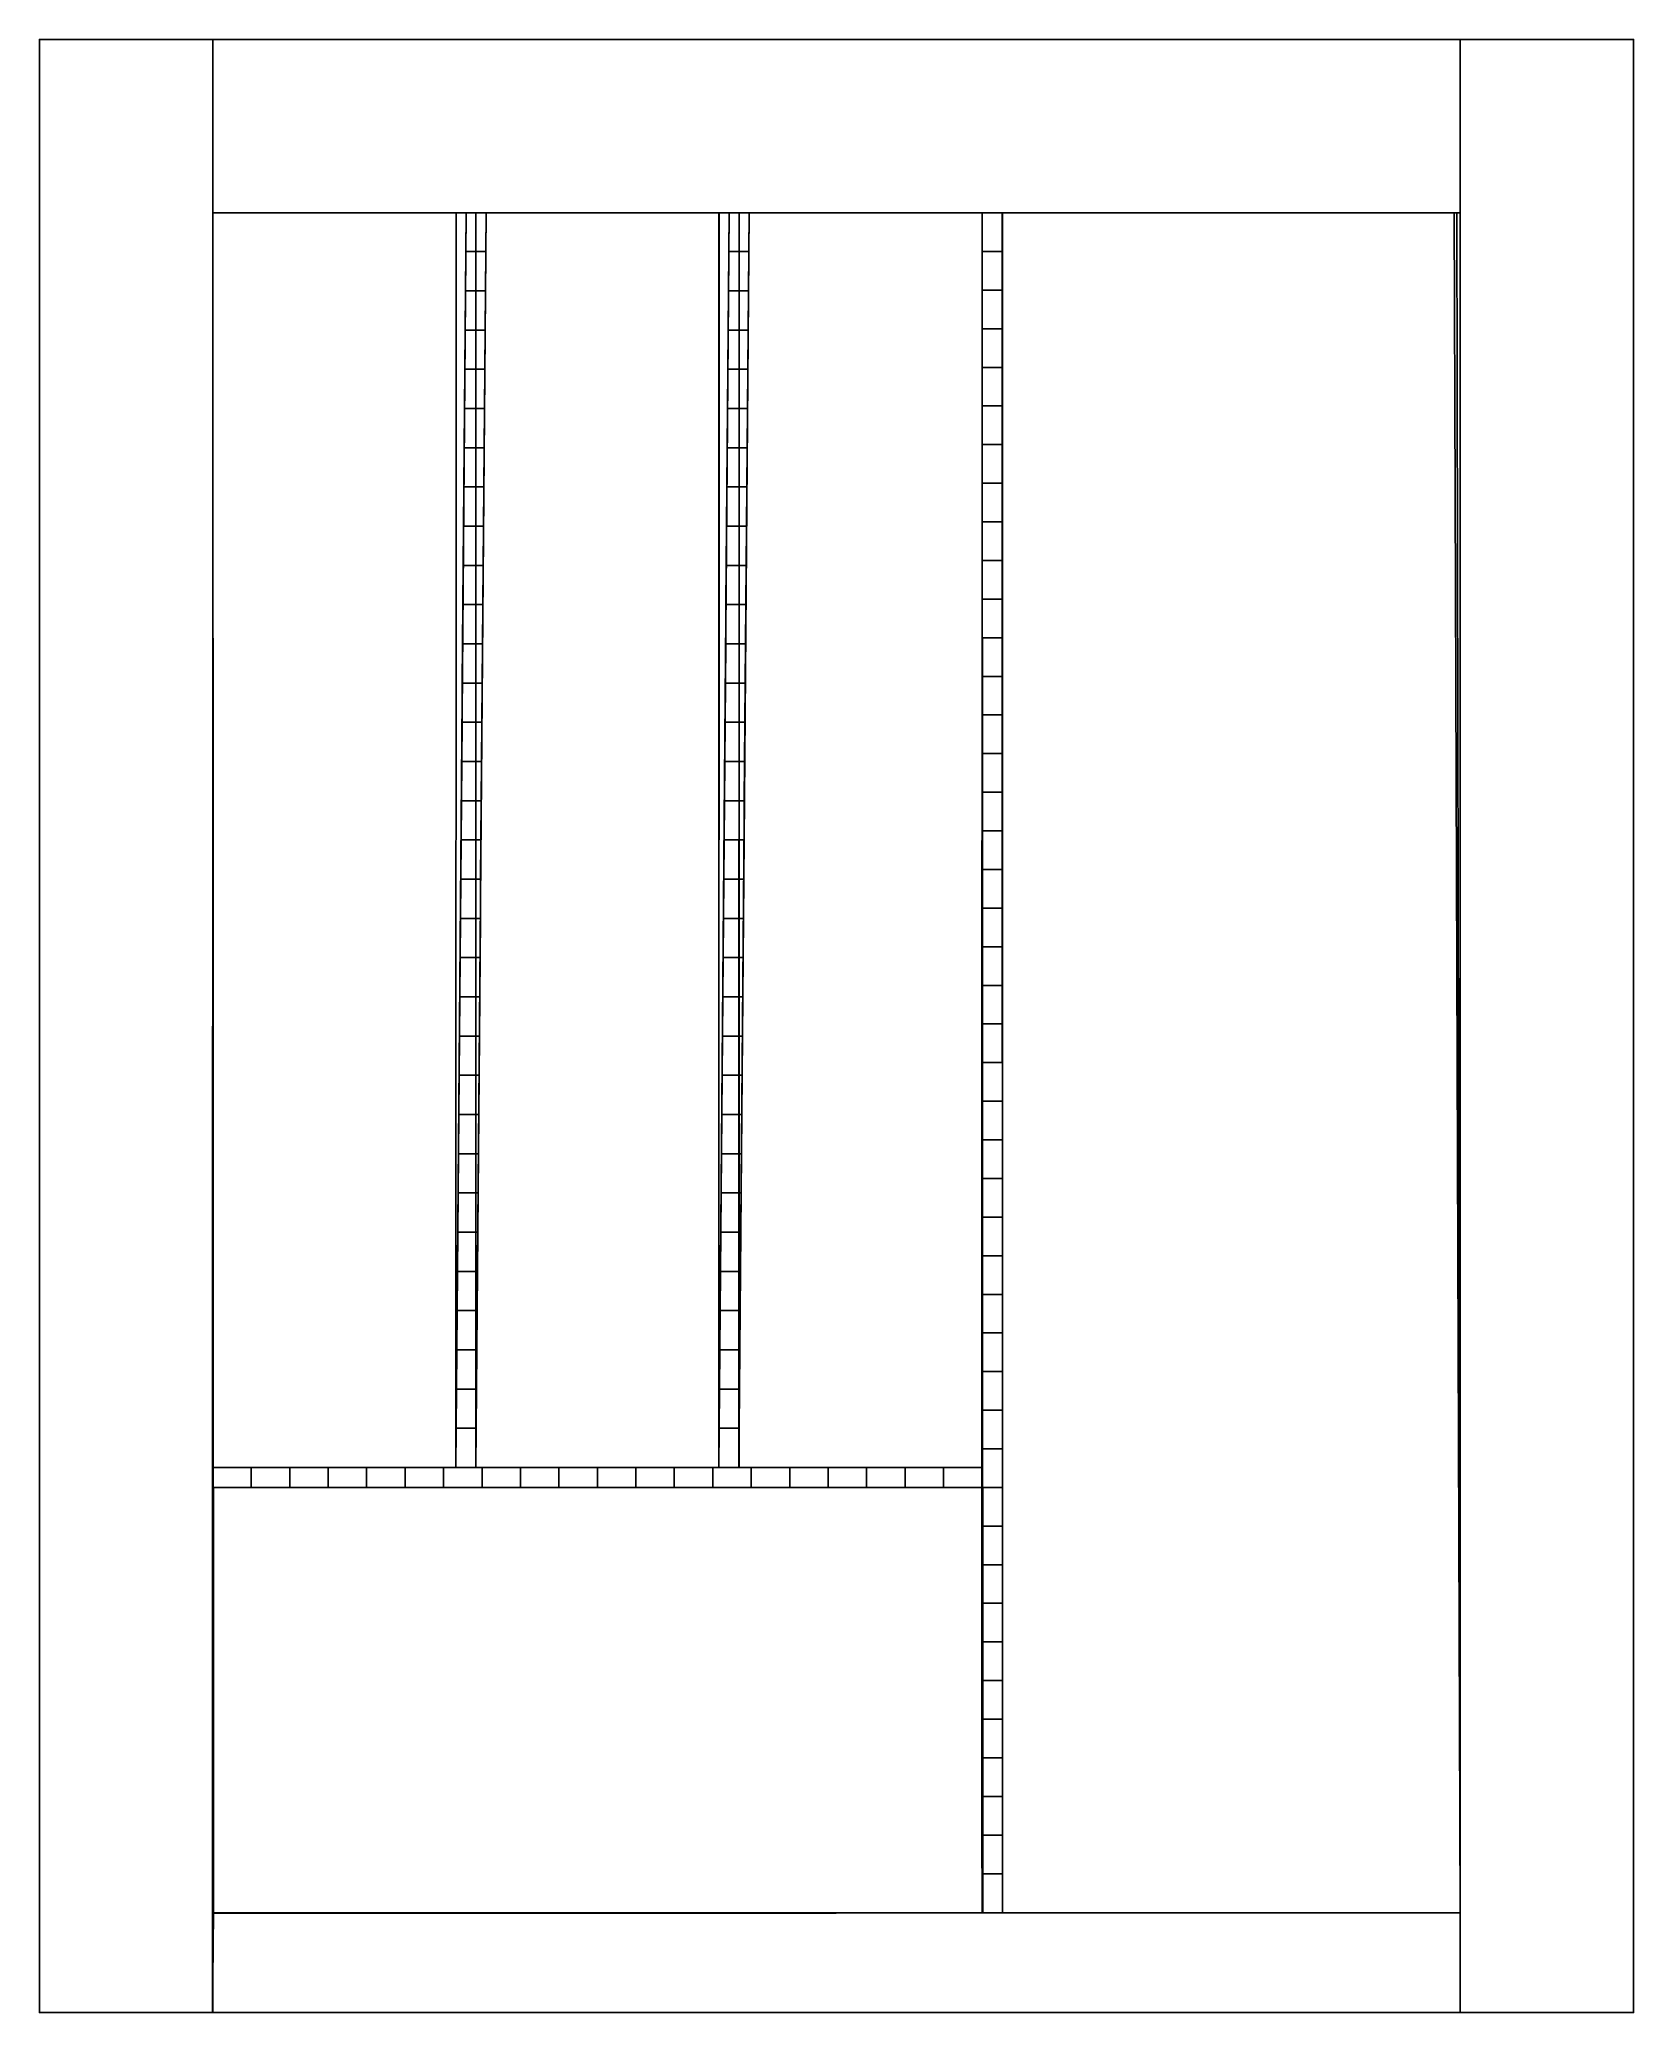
# Model space of a CAD drawing. Extents: x 1703 to 2103, y 917 to 1412.
import ezdxf

# ---------------------------------------------------------------- set-up
doc = ezdxf.new("R2010")
doc.units = 0
doc.layers.get('0').update_dxf_attribs({"linetype": 'CONTINUOUS'})

msp = doc.modelspace()

# ---------------------------------------------------------------- linework, layer by layer
for p, q in [((1702.88, 916.88), (1702.88, 1411.88)), ((1702.88, 1411.88, 64), (1702.88, 1411.88, 74)), ((1982.88, 1411.88, 74), (1702.88, 1411.88, 74)), ((1702.88, 1411.88, 74), (1702.88, 916.88, 74)), ((1702.88, 1411.88, 74), (1982.88, 1411.88, 74)), ((1702.88, 916.88, 64), (1702.88, 1411.88, 64)), ((1702.88, 1411.88, 64), (1982.88, 1411.88, 64)), ((1702.88, 1411.88), (2102.88, 1411.88)), ((1982.88, 1411.88, 64), (1982.88, 1411.88, 74)), ((2059.38, 916.88, 64), (2059.38, 1411.88, 64)), ((2059.38, 1411.88, 64), (2102.88, 1411.88, 64)), ((2059.38, 916.88, 74), (2059.38, 1411.88, 74)), ((2059.38, 1411.88, 74), (2102.88, 1411.88, 74)), ((2059.38, 1411.88, 64), (2059.38, 1411.88, 74)), ((2102.88, 916.88, 64), (2102.88, 1411.88, 64)), ((2102.88, 1411.88, 74), (2102.88, 1411.88, 64)), ((2102.88, 1411.88, 74), (2102.88, 916.88, 74)), ((2102.88, 916.88), (2102.88, 1411.88)), ((1746.29, 941.88, 64), (1746.37, 1368.38, 64)), ((1746.37, 1368.38, 64), (1746.37, 1368.38)), ((1746.37, 1368.38), (1746.57, 941.88)), ((1746.37, 1368.38), (1746.38, 1368.38, 64)), ((1746.38, 1368.38, 64), (2059.38, 1368.38, 64)), ((1756.09, 1368.38), (1929.61, 1368.38)), ((1807.42, 1368.39), (1807.39, 1053.62)), ((1809.87, 1358.65), (1809.95, 1368.38)), ((1812.42, 1368.39), (1812.39, 1053.62)), ((1814.87, 1358.65), (1814.95, 1368.38)), ((1873.42, 1368.39), (1873.39, 1053.62)), ((1875.87, 1358.65), (1875.95, 1368.38)), ((1878.42, 1368.39), (1878.39, 1053.62)), ((1880.87, 1358.65), (1880.95, 1368.38)), ((1939.42, 1368.38), (1939.38, 953.13)), ((1939.38, 1051.09), (1939.42, 1368.38)), ((1939.57, 941.88), (1939.42, 1368.38)), ((1944.42, 1368.38), (1939.42, 1368.38)), ((1944.57, 941.88), (1944.42, 1368.38)), ((1944.42, 1368.38), (2057.87, 1368.38)), ((2057.87, 1368.38), (2059.38, 941.88)), ((2059.38, 1368.38, 64), (2058.53, 1368.38)), ((1746.38, 955.6), (1746.38, 1356.76)), ((1809.79, 1348.81), (1809.87, 1358.65)), ((1814.79, 1348.81), (1814.87, 1358.65)), ((1875.79, 1348.81), (1875.87, 1358.65)), ((1880.79, 1348.81), (1880.87, 1358.65)), ((1809.71, 1338.97), (1809.79, 1348.81)), ((1814.71, 1338.97), (1814.79, 1348.81)), ((1875.71, 1338.97), (1875.79, 1348.81)), ((1880.71, 1338.97), (1880.79, 1348.81)), ((1746.38, 1052.48), (1746.38, 1341.91)), ((1809.63, 1329.13), (1809.71, 1338.97)), ((1814.63, 1329.13), (1814.71, 1338.97)), ((1875.63, 1329.13), (1875.71, 1338.97)), ((1880.63, 1329.13), (1880.71, 1338.97)), ((1809.55, 1319.29), (1809.63, 1329.13)), ((1814.55, 1319.29), (1814.63, 1329.13)), ((1875.55, 1319.29), (1875.63, 1329.13)), ((1880.55, 1319.29), (1880.63, 1329.13)), ((1809.47, 1309.45), (1809.55, 1319.29)), ((1814.47, 1309.45), (1814.55, 1319.29)), ((1875.47, 1309.45), (1875.55, 1319.29)), ((1880.47, 1309.45), (1880.55, 1319.29)), ((1809.39, 1299.62), (1809.47, 1309.45)), ((1814.39, 1299.62), (1814.47, 1309.45)), ((1875.39, 1299.61), (1875.47, 1309.45)), ((1880.39, 1299.61), (1880.47, 1309.45)), ((1809.31, 1289.78), (1809.39, 1299.62)), ((1814.31, 1289.78), (1814.39, 1299.62)), ((1875.31, 1289.77), (1875.39, 1299.61)), ((1880.31, 1289.77), (1880.39, 1299.61)), ((1809.23, 1279.94), (1809.31, 1289.78)), ((1814.23, 1279.94), (1814.31, 1289.78)), ((1875.23, 1279.93), (1875.31, 1289.77)), ((1880.23, 1279.93), (1880.31, 1289.77)), ((1809.15, 1270.1), (1809.23, 1279.94)), ((1814.15, 1270.1), (1814.23, 1279.94)), ((1875.15, 1270.09), (1875.23, 1279.93)), ((1880.15, 1270.09), (1880.23, 1279.93)), ((1809.07, 1260.26), (1809.15, 1270.1)), ((1814.07, 1260.26), (1814.15, 1270.1)), ((1875.07, 1260.25), (1875.15, 1270.09)), ((1880.07, 1260.25), (1880.15, 1270.09)), ((1808.99, 1250.42), (1809.07, 1260.26)), ((1813.99, 1250.42), (1814.07, 1260.26)), ((1874.99, 1250.41), (1875.07, 1260.25)), ((1879.99, 1250.41), (1880.07, 1260.25)), ((1808.91, 1240.58), (1808.99, 1250.42)), ((1813.91, 1240.58), (1813.99, 1250.42)), ((1874.91, 1240.57), (1874.99, 1250.41)), ((1879.91, 1240.57), (1879.99, 1250.41)), ((1808.83, 1230.74), (1808.91, 1240.58)), ((1813.83, 1230.74), (1813.91, 1240.58)), ((1874.83, 1230.73), (1874.91, 1240.57)), ((1879.83, 1230.73), (1879.91, 1240.57)), ((1808.75, 1220.9), (1808.83, 1230.74)), ((1813.75, 1220.9), (1813.83, 1230.74)), ((1874.75, 1220.89), (1874.83, 1230.73)), ((1879.75, 1220.89), (1879.83, 1230.73)), ((1808.67, 1211.06), (1808.75, 1220.9)), ((1813.67, 1211.06), (1813.75, 1220.9)), ((1874.67, 1211.05), (1874.75, 1220.89)), ((1879.67, 1211.05), (1879.75, 1220.89)), ((1808.59, 1201.22), (1808.67, 1211.06)), ((1813.59, 1201.22), (1813.67, 1211.06)), ((1874.59, 1201.21), (1874.67, 1211.05)), ((1879.59, 1201.21), (1879.67, 1211.05)), ((1808.51, 1191.38), (1808.59, 1201.22)), ((1813.51, 1191.38), (1813.59, 1201.22)), ((1874.51, 1191.37), (1874.59, 1201.21)), ((1879.51, 1191.37), (1879.59, 1201.21)), ((1808.43, 1181.54), (1808.51, 1191.38)), ((1813.43, 1181.54), (1813.51, 1191.38)), ((1874.43, 1181.53), (1874.51, 1191.37)), ((1879.43, 1181.53), (1879.51, 1191.37)), ((1808.35, 1171.7), (1808.43, 1181.54)), ((1813.35, 1171.7), (1813.43, 1181.54)), ((1874.35, 1171.69), (1874.43, 1181.53)), ((1879.35, 1171.69), (1879.43, 1181.53)), ((1808.27, 1161.86), (1808.35, 1171.7)), ((1813.27, 1161.86), (1813.35, 1171.7)), ((1874.27, 1161.85), (1874.35, 1171.69)), ((1879.27, 1161.85), (1879.35, 1171.69)), ((1808.19, 1152.02), (1808.27, 1161.86)), ((1813.19, 1152.02), (1813.27, 1161.86)), ((1874.19, 1152.01), (1874.27, 1161.85)), ((1879.19, 1152.01), (1879.27, 1161.85)), ((1808.11, 1142.18), (1808.19, 1152.02)), ((1813.11, 1142.18), (1813.19, 1152.02)), ((1874.11, 1142.17), (1874.19, 1152.01)), ((1879.11, 1142.17), (1879.19, 1152.01)), ((1808.03, 1132.34), (1808.11, 1142.18)), ((1813.03, 1132.34), (1813.11, 1142.18)), ((1874.03, 1132.33), (1874.11, 1142.17)), ((1879.03, 1132.33), (1879.11, 1142.17)), ((1807.95, 1122.5), (1808.03, 1132.34)), ((1812.95, 1122.5), (1813.03, 1132.34)), ((1873.95, 1122.49), (1874.03, 1132.33)), ((1878.95, 1122.49), (1879.03, 1132.33)), ((1807.87, 1112.66), (1807.95, 1122.5)), ((1812.87, 1112.66), (1812.95, 1122.5)), ((1873.87, 1112.65), (1873.95, 1122.49)), ((1878.87, 1112.65), (1878.95, 1122.49)), ((1807.79, 1102.82), (1807.87, 1112.66)), ((1812.79, 1102.82), (1812.87, 1112.66)), ((1873.79, 1102.81), (1873.87, 1112.65)), ((1878.79, 1102.81), (1878.87, 1112.65)), ((1807.71, 1092.98), (1807.79, 1102.82)), ((1812.71, 1092.98), (1812.79, 1102.82)), ((1873.71, 1092.98), (1873.79, 1102.81)), ((1878.71, 1092.98), (1878.79, 1102.81)), ((1807.63, 1083.14), (1807.71, 1092.98)), ((1812.63, 1083.14), (1812.71, 1092.98)), ((1873.63, 1083.14), (1873.71, 1092.98)), ((1878.63, 1083.14), (1878.71, 1092.98)), ((1807.55, 1073.3), (1807.63, 1083.14)), ((1812.55, 1073.3), (1812.63, 1083.14)), ((1873.55, 1073.3), (1873.63, 1083.14)), ((1878.55, 1073.3), (1878.63, 1083.14)), ((1807.47, 1063.46), (1807.55, 1073.3)), ((1812.47, 1063.46), (1812.55, 1073.3)), ((1873.47, 1063.46), (1873.55, 1073.3)), ((1878.47, 1063.46), (1878.55, 1073.3)), ((1807.39, 1053.62), (1807.47, 1063.46)), ((1812.39, 1053.62), (1812.47, 1063.46)), ((1873.39, 1053.62), (1873.47, 1063.46)), ((1878.39, 1053.62), (1878.47, 1063.46)), ((1746.38, 1048.59, -0.17), (1746.38, 1053.59, -0.17)), ((1807.39, 1053.62), (1812.39, 1053.62)), ((1873.39, 1053.62), (1878.39, 1053.62)), ((1746.57, 941.88, 74.12), (1746.29, 916.88, 74)), ((2059.38, 941.88, 64), (1746.29, 941.88, 64)), ((1746.29, 941.88, 64), (1746.29, 916.88, 64)), ((1746.57, 941.88), (1746.29, 941.88, 64)), ((1746.57, 941.88, 64), (1746.57, 941.88, 74.12)), ((1925.99, 941.88), (1751.61, 941.88)), ((1944.57, 941.88), (1939.57, 941.88)), ((2059.38, 916.88, 64), (2059.38, 941.88, 64)), ((1702.88, 916.88, 64), (1702.88, 916.88, 74)), ((1702.88, 916.88, 74), (1746.38, 916.88, 74)), ((1702.88, 916.88), (2102.88, 916.88)), ((1746.29, 916.88, 74), (1746.29, 916.88, 64)), ((1746.29, 916.88, 64), (2059.38, 916.88, 64)), ((2102.88, 916.88, 64), (2059.38, 916.88, 64)), ((2059.38, 916.88, 64), (2059.38, 916.88, 74)), ((2102.88, 916.88, 74), (2059.38, 916.88, 74)), ((2102.88, 916.88, 74), (2102.88, 916.88, 64))]:
    msp.add_line(p, q)
at = {"extrusion": (-1, 5e-15, 2e-16)}
for p, q in [((1809.95, 1368.38), (1808.67, 1211)), ((1809.95, 1368.38), (1809.95, 1368.38, 40)), ((1814.95, 1368.38), (1813.67, 1211)), ((1814.95, 1368.38), (1814.95, 1368.38, 40)), ((1875.95, 1368.38), (1874.67, 1210.99)), ((1875.95, 1368.38), (1875.95, 1368.38, 40)), ((1880.95, 1368.38), (1879.67, 1210.99)), ((1880.95, 1368.38), (1880.95, 1368.38, 40)), ((1809.87, 1358.65), (1809.87, 1358.65, 42.94)), ((1814.87, 1358.65), (1814.87, 1358.65, 42.94)), ((1875.87, 1358.65), (1875.87, 1358.65, 42.94)), ((1880.87, 1358.65), (1880.87, 1358.65, 42.94)), ((1809.79, 1348.81), (1809.79, 1348.81, 45.7)), ((1814.79, 1348.81), (1814.79, 1348.81, 45.7)), ((1875.79, 1348.81), (1875.79, 1348.81, 45.7)), ((1880.79, 1348.81), (1880.79, 1348.81, 45.7)), ((1809.71, 1338.97), (1809.71, 1338.97, 48.26)), ((1814.71, 1338.97), (1814.71, 1338.97, 48.26)), ((1875.71, 1338.97), (1875.71, 1338.97, 48.26)), ((1880.71, 1338.97), (1880.71, 1338.97, 48.26)), ((1809.63, 1329.13), (1809.63, 1329.13, 50.62)), ((1814.63, 1329.13), (1814.63, 1329.13, 50.62)), ((1875.63, 1329.13), (1875.63, 1329.13, 50.62)), ((1880.63, 1329.13), (1880.63, 1329.13, 50.62)), ((1809.55, 1319.29), (1809.55, 1319.29, 52.78)), ((1814.55, 1319.29), (1814.55, 1319.29, 52.78)), ((1875.55, 1319.29), (1875.55, 1319.29, 52.78)), ((1880.55, 1319.29), (1880.55, 1319.29, 52.78)), ((1809.47, 1309.45), (1809.47, 1309.45, 54.74)), ((1814.47, 1309.45), (1814.47, 1309.45, 54.74)), ((1875.47, 1309.45), (1875.47, 1309.45, 54.74)), ((1880.47, 1309.45), (1880.47, 1309.45, 54.74)), ((1809.39, 1299.62), (1809.39, 1299.62, 56.51)), ((1814.39, 1299.62), (1814.39, 1299.62, 56.51)), ((1875.39, 1299.61), (1875.39, 1299.61, 56.51)), ((1880.39, 1299.61), (1880.39, 1299.61, 56.51)), ((1809.31, 1289.78), (1809.31, 1289.78, 58.09)), ((1814.31, 1289.78), (1814.31, 1289.78, 58.09)), ((1875.31, 1289.77), (1875.31, 1289.77, 58.09)), ((1880.31, 1289.77), (1880.31, 1289.77, 58.09)), ((1809.23, 1279.94), (1809.23, 1279.94, 59.48)), ((1814.23, 1279.94), (1814.23, 1279.94, 59.48)), ((1875.23, 1279.93), (1875.23, 1279.93, 59.48)), ((1880.23, 1279.93), (1880.23, 1279.93, 59.48)), ((1809.15, 1270.1), (1809.15, 1270.1, 60.68)), ((1814.15, 1270.1), (1814.15, 1270.1, 60.68)), ((1875.15, 1270.09), (1875.15, 1270.09, 60.68)), ((1880.15, 1270.09), (1880.15, 1270.09, 60.68)), ((1809.07, 1260.26), (1809.07, 1260.26, 61.7)), ((1814.07, 1260.26), (1814.07, 1260.26, 61.7)), ((1875.07, 1260.25), (1875.07, 1260.25, 61.7)), ((1880.07, 1260.25), (1880.07, 1260.25, 61.7)), ((1808.99, 1250.42), (1808.99, 1250.42, 62.53)), ((1813.99, 1250.42), (1813.99, 1250.42, 62.53)), ((1874.99, 1250.41), (1874.99, 1250.41, 62.53)), ((1879.99, 1250.41), (1879.99, 1250.41, 62.53)), ((1808.91, 1240.58), (1808.91, 1240.58, 63.17)), ((1813.91, 1240.58), (1813.91, 1240.58, 63.17)), ((1874.91, 1240.57), (1874.91, 1240.57, 63.17)), ((1879.91, 1240.57), (1879.91, 1240.57, 63.17)), ((1808.83, 1230.74), (1808.83, 1230.74, 63.63)), ((1813.83, 1230.74), (1813.83, 1230.74, 63.63)), ((1874.83, 1230.73), (1874.83, 1230.73, 63.63)), ((1879.83, 1230.73), (1879.83, 1230.73, 63.63)), ((1808.75, 1220.9), (1808.75, 1220.9, 63.91)), ((1813.75, 1220.9), (1813.75, 1220.9, 63.91)), ((1874.75, 1220.89), (1874.75, 1220.89, 63.91)), ((1879.75, 1220.89), (1879.75, 1220.89, 63.91)), ((1808.67, 1211.06), (1808.67, 1211.06, 64)), ((1813.67, 1211.06), (1813.67, 1211.06, 64)), ((1874.67, 1211.05), (1874.67, 1211.05, 64)), ((1879.67, 1211.05), (1879.67, 1211.05, 64)), ((1808.59, 1201.22), (1808.59, 1201.22, 63.91)), ((1813.59, 1201.22), (1813.59, 1201.22, 63.91)), ((1874.59, 1201.21), (1874.59, 1201.21, 63.91)), ((1879.59, 1201.21), (1879.59, 1201.21, 63.91)), ((1808.51, 1191.38), (1808.51, 1191.38, 63.64)), ((1813.51, 1191.38), (1813.51, 1191.38, 63.64)), ((1874.51, 1191.37), (1874.51, 1191.37, 63.64)), ((1879.51, 1191.37), (1879.51, 1191.37, 63.64)), ((1808.43, 1181.54), (1808.43, 1181.54, 63.18)), ((1813.43, 1181.54), (1813.43, 1181.54, 63.18)), ((1874.43, 1181.53), (1874.43, 1181.53, 63.18)), ((1879.43, 1181.53), (1879.43, 1181.53, 63.18)), ((1808.35, 1171.7), (1808.35, 1171.7, 62.54)), ((1813.35, 1171.7), (1813.35, 1171.7, 62.54)), ((1874.35, 1171.69), (1874.35, 1171.69, 62.54)), ((1879.35, 1171.69), (1879.35, 1171.69, 62.54)), ((1808.27, 1161.86), (1808.27, 1161.86, 61.71)), ((1813.27, 1161.86), (1813.27, 1161.86, 61.71)), ((1874.27, 1161.85), (1874.27, 1161.85, 61.71)), ((1879.27, 1161.85), (1879.27, 1161.85, 61.71)), ((1808.19, 1152.02), (1808.19, 1152.02, 60.7)), ((1813.19, 1152.02), (1813.19, 1152.02, 60.7)), ((1874.19, 1152.01), (1874.19, 1152.01, 60.7)), ((1879.19, 1152.01), (1879.19, 1152.01, 60.7)), ((1808.11, 1142.18), (1808.11, 1142.18, 59.5)), ((1813.11, 1142.18), (1813.11, 1142.18, 59.5)), ((1874.11, 1142.17), (1874.11, 1142.17, 59.5)), ((1879.11, 1142.17), (1879.11, 1142.17, 59.5)), ((1808.03, 1132.34), (1808.03, 1132.34, 58.11)), ((1813.03, 1132.34), (1813.03, 1132.34, 58.11)), ((1874.03, 1132.33), (1874.03, 1132.33, 58.11)), ((1879.03, 1132.33), (1879.03, 1132.33, 58.11)), ((1807.95, 1122.5), (1807.95, 1122.5, 56.53)), ((1812.95, 1122.5), (1812.95, 1122.5, 56.53)), ((1873.95, 1122.49), (1873.95, 1122.49, 56.53)), ((1878.95, 1122.49), (1878.95, 1122.49, 56.53)), ((1807.87, 1112.66), (1807.87, 1112.66, 54.76)), ((1812.87, 1112.66), (1812.87, 1112.66, 54.76)), ((1873.87, 1112.65), (1873.87, 1112.65, 54.76)), ((1878.87, 1112.65), (1878.87, 1112.65, 54.76)), ((1807.79, 1102.82), (1807.79, 1102.82, 52.8)), ((1812.79, 1102.82), (1812.79, 1102.82, 52.8)), ((1873.79, 1102.81), (1873.79, 1102.81, 52.8)), ((1878.79, 1102.81), (1878.79, 1102.81, 52.8)), ((1807.71, 1092.98), (1807.71, 1092.98, 50.64)), ((1812.71, 1092.98), (1812.71, 1092.98, 50.64)), ((1873.71, 1092.98), (1873.71, 1092.98, 50.64)), ((1878.71, 1092.98), (1878.71, 1092.98, 50.64)), ((1807.63, 1083.14), (1807.63, 1083.14, 48.28)), ((1812.63, 1083.14), (1812.63, 1083.14, 48.28)), ((1873.63, 1083.14), (1873.63, 1083.14, 48.28)), ((1878.63, 1083.14), (1878.63, 1083.14, 48.28)), ((1807.55, 1073.3), (1807.55, 1073.3, 45.73)), ((1812.55, 1073.3), (1812.55, 1073.3, 45.73)), ((1873.55, 1073.3), (1873.55, 1073.3, 45.73)), ((1878.55, 1073.3), (1878.55, 1073.3, 45.73)), ((1807.47, 1063.46), (1807.47, 1063.46, 42.97)), ((1812.47, 1063.46), (1812.47, 1063.46, 42.97)), ((1873.47, 1063.46), (1873.47, 1063.46, 42.97)), ((1878.47, 1063.46), (1878.47, 1063.46, 42.97)), ((1807.39, 1053.62), (1807.39, 1053.62, 40)), ((1812.39, 1053.62), (1812.39, 1053.62, 40)), ((1873.39, 1053.62), (1873.39, 1053.62, 40)), ((1878.39, 1053.62), (1878.39, 1053.62, 40))]:
    msp.add_line(p, q, dxfattribs=at)
at = {"extrusion": (-1, 0, 1e-16)}
for p, q in [((1939.42, 1368.38), (1939.42, 1368.38, 40)), ((1939.42, 1368.38), (1939.42, 1358.69)), ((1944.57, 1368.38), (1944.57, 1368.38, 40)), ((1944.57, 1368.38), (1944.57, 1358.69)), ((1939.42, 1358.69), (1939.42, 1349)), ((1939.42, 1358.69), (1939.42, 1358.69, 42.16)), ((1944.57, 1358.69), (1944.57, 1349)), ((1944.57, 1358.69), (1944.57, 1358.69, 42.16)), ((1939.42, 1349), (1939.42, 1339.31)), ((1939.42, 1349), (1939.42, 1349, 44.21)), ((1944.57, 1349), (1944.57, 1339.31)), ((1944.57, 1349), (1944.57, 1349, 44.21)), ((1939.42, 1339.31), (1939.42, 1329.62)), ((1939.42, 1339.31), (1939.42, 1339.31, 46.16)), ((1944.57, 1339.31), (1944.57, 1329.62)), ((1944.57, 1339.31), (1944.57, 1339.31, 46.16)), ((1939.42, 1329.62), (1939.42, 1319.93)), ((1939.42, 1329.62), (1939.42, 1329.62, 48)), ((1944.57, 1329.62), (1944.57, 1319.93)), ((1944.57, 1329.62), (1944.57, 1329.62, 48)), ((1939.42, 1319.93), (1939.42, 1310.24)), ((1939.42, 1319.93), (1939.42, 1319.93, 49.74)), ((1944.57, 1319.93), (1944.57, 1310.24)), ((1944.57, 1319.93), (1944.57, 1319.93, 49.74)), ((1939.42, 1310.24), (1939.42, 1300.55)), ((1939.42, 1310.24), (1939.42, 1310.24, 51.38)), ((1944.57, 1310.24), (1944.57, 1300.55)), ((1944.57, 1310.24), (1944.57, 1310.24, 51.38)), ((1939.42, 1300.55), (1939.42, 1290.86)), ((1939.42, 1300.55), (1939.42, 1300.55, 52.92)), ((1944.57, 1300.55), (1944.57, 1290.86)), ((1944.57, 1300.55), (1944.57, 1300.55, 52.92)), ((1939.42, 1290.86), (1939.42, 1281.17)), ((1939.42, 1290.86), (1939.42, 1290.86, 54.35)), ((1944.57, 1290.86), (1944.57, 1281.17)), ((1944.57, 1290.86), (1944.57, 1290.86, 54.35)), ((1939.42, 1281.17), (1939.42, 1271.48)), ((1939.42, 1281.17), (1939.42, 1281.17, 55.68)), ((1944.57, 1281.17), (1944.57, 1271.48)), ((1944.57, 1281.17), (1944.57, 1281.17, 55.68)), ((1939.42, 1271.48), (1939.42, 1261.79)), ((1939.42, 1271.48), (1939.42, 1271.48, 56.92)), ((1944.57, 1271.48), (1944.57, 1261.79)), ((1944.57, 1271.48), (1944.57, 1271.48, 56.92)), ((1939.42, 1261.79), (1939.42, 1252.1)), ((1939.42, 1261.79), (1939.42, 1261.79, 58.05)), ((1944.57, 1261.79), (1944.57, 1252.1)), ((1944.57, 1261.79), (1944.57, 1261.79, 58.05)), ((1939.42, 1252.1), (1939.42, 1242.41)), ((1939.42, 1252.1), (1939.42, 1252.1, 59.09)), ((1944.57, 1252.1), (1944.57, 1242.41)), ((1944.57, 1252.1), (1944.57, 1252.1, 59.09)), ((1939.42, 1242.41), (1939.42, 1232.72)), ((1939.42, 1242.41), (1939.42, 1242.41, 60.02)), ((1944.57, 1242.41), (1944.57, 1232.72)), ((1944.57, 1242.41), (1944.57, 1242.41, 60.02)), ((1939.42, 1232.72), (1939.42, 1223.03)), ((1939.42, 1232.72), (1939.42, 1232.72, 60.86)), ((1944.57, 1232.72), (1944.57, 1223.03)), ((1944.57, 1232.72), (1944.57, 1232.72, 60.86)), ((1939.42, 1223.03), (1939.42, 1213.34)), ((1939.42, 1223.03), (1939.42, 1223.03, 61.59)), ((1944.57, 1223.03), (1944.57, 1213.34)), ((1944.57, 1223.03), (1944.57, 1223.03, 61.59)), ((1939.42, 1213.34), (1939.42, 1203.65)), ((1939.42, 1213.34), (1939.42, 1213.34, 62.23)), ((1944.57, 1213.34), (1944.57, 1203.65)), ((1944.57, 1213.34), (1944.57, 1213.34, 62.23)), ((1939.42, 1203.65), (1939.42, 1193.96)), ((1939.42, 1203.65), (1939.42, 1203.65, 62.77)), ((1944.57, 1203.65), (1944.57, 1193.96)), ((1944.57, 1203.65), (1944.57, 1203.65, 62.77)), ((1939.42, 1193.96), (1939.42, 1184.27)), ((1939.42, 1193.96), (1939.42, 1193.96, 63.21)), ((1944.57, 1193.96), (1944.57, 1184.27)), ((1944.57, 1193.96), (1944.57, 1193.96, 63.21)), ((1939.42, 1184.27), (1939.42, 1174.58)), ((1939.42, 1184.27), (1939.42, 1184.27, 63.56)), ((1944.57, 1184.27), (1944.57, 1174.58)), ((1944.57, 1184.27), (1944.57, 1184.27, 63.56)), ((1939.42, 1174.58), (1939.42, 1174.58, 63.8)), ((1944.57, 1174.58), (1944.57, 1174.58, 63.8)), ((1939.42, 1164.89), (1939.42, 1164.89, 63.95)), ((1944.57, 1164.89), (1944.57, 1164.89, 63.95)), ((1939.42, 1155.2), (1939.42, 1155.2, 64)), ((1944.57, 1155.2), (1944.57, 1155.2, 64)), ((1939.42, 1145.51), (1939.42, 1145.51, 63.95)), ((1944.57, 1145.51), (1944.57, 1145.51, 63.95)), ((1939.42, 1135.82), (1939.42, 1135.82, 63.81)), ((1944.57, 1135.82), (1944.57, 1135.82, 63.81)), ((1939.42, 1126.13), (1939.42, 1126.13, 63.56)), ((1944.57, 1126.13), (1944.57, 1126.13, 63.56)), ((1939.42, 1116.44), (1939.42, 1116.44, 63.22)), ((1944.57, 1116.44), (1944.57, 1116.44, 63.22)), ((1939.42, 1106.75), (1939.42, 1106.75, 62.78)), ((1944.57, 1106.75), (1944.57, 1106.75, 62.78)), ((1939.42, 1097.06), (1939.42, 1097.06, 62.24)), ((1944.57, 1097.06), (1944.57, 1097.06, 62.24)), ((1939.42, 1087.37), (1939.42, 1087.37, 61.6)), ((1944.57, 1087.37), (1944.57, 1087.37, 61.6)), ((1939.42, 1077.68), (1939.42, 1067.99)), ((1939.42, 1077.68), (1939.42, 1077.68, 60.87)), ((1944.57, 1077.68), (1944.57, 1067.99)), ((1944.57, 1077.68), (1944.57, 1077.68, 60.87)), ((1939.42, 1067.99), (1939.42, 1058.3)), ((1939.42, 1067.99), (1939.42, 1067.99, 60.03)), ((1944.57, 1067.99), (1944.57, 1058.3)), ((1944.57, 1067.99), (1944.57, 1067.99, 60.03)), ((1939.42, 1058.3), (1939.42, 1048.61)), ((1939.42, 1058.3), (1939.42, 1058.3, 59.1)), ((1944.57, 1058.3), (1944.57, 1048.61)), ((1944.57, 1058.3), (1944.57, 1058.3, 59.1)), ((1939.42, 1048.61), (1939.42, 1038.92)), ((1939.42, 1048.61), (1939.42, 1048.61, 58.07)), ((1944.57, 1048.61), (1944.57, 1038.92)), ((1944.57, 1048.61), (1944.57, 1048.61, 58.07)), ((1939.42, 1038.92), (1939.42, 1029.23)), ((1939.42, 1038.92), (1939.42, 1038.92, 56.94)), ((1944.57, 1038.92), (1944.57, 1029.23)), ((1944.57, 1038.92), (1944.57, 1038.92, 56.94)), ((1939.42, 1029.23), (1939.42, 1019.54)), ((1939.42, 1029.23), (1939.42, 1029.23, 55.7)), ((1944.57, 1029.23), (1944.57, 1019.54)), ((1944.57, 1029.23), (1944.57, 1029.23, 55.7)), ((1939.42, 1019.54), (1939.42, 1009.85)), ((1939.42, 1019.54), (1939.42, 1019.54, 54.37)), ((1944.57, 1019.54), (1944.57, 1009.85)), ((1944.57, 1019.54), (1944.57, 1019.54, 54.37)), ((1939.42, 1009.85), (1939.42, 1000.16)), ((1939.42, 1009.85), (1939.42, 1009.85, 52.94)), ((1944.57, 1009.85), (1944.57, 1000.16)), ((1944.57, 1009.85), (1944.57, 1009.85, 52.94)), ((1939.42, 1000.16), (1939.42, 990.47)), ((1939.42, 1000.16), (1939.42, 1000.16, 51.4)), ((1944.57, 1000.16), (1944.57, 990.47)), ((1944.57, 1000.16), (1944.57, 1000.16, 51.4)), ((1939.42, 990.47), (1939.42, 980.78)), ((1939.42, 990.47), (1939.42, 990.47, 49.76)), ((1944.57, 990.47), (1944.57, 980.78)), ((1944.57, 990.47), (1944.57, 990.47, 49.76)), ((1939.42, 980.78), (1939.42, 971.09)), ((1939.42, 980.78), (1939.42, 980.78, 48.02)), ((1944.57, 980.78), (1944.57, 971.09)), ((1944.57, 980.78), (1944.57, 980.78, 48.02)), ((1939.42, 971.09), (1939.42, 961.4)), ((1939.42, 971.09), (1939.42, 971.09, 46.18)), ((1944.57, 971.09), (1944.57, 961.4)), ((1944.57, 971.09), (1944.57, 971.09, 46.18)), ((1939.42, 961.4), (1939.42, 951.71)), ((1939.42, 961.4), (1939.42, 961.4, 44.24)), ((1944.57, 961.4), (1944.57, 951.71)), ((1944.57, 961.4), (1944.57, 961.4, 44.24)), ((1939.42, 951.71), (1939.42, 941.88)), ((1939.42, 951.71), (1939.42, 951.71, 42.19)), ((1944.57, 951.71), (1944.57, 941.88)), ((1944.57, 951.71), (1944.57, 951.71, 42.19)), ((1939.42, 941.88), (1939.42, 941.88, 40)), ((1944.57, 941.88), (1944.57, 941.88, 40))]:
    msp.add_line(p, q, dxfattribs=at)
at = {"extrusion": (0, 1, -2e-16)}
for p, q in [((1775.33, 1053.59), (1775.33, 1053.59, 52.61)), ((1784.98, 1053.59), (1784.98, 1053.59, 55.7)), ((1794.63, 1053.59), (1794.63, 1053.59, 58.27)), ((1804.28, 1053.59), (1804.28, 1053.59, 60.35)), ((1813.93, 1053.59), (1813.93, 1053.59, 61.96)), ((1823.58, 1053.59), (1823.58, 1053.59, 63.09)), ((1833.23, 1053.59), (1833.23, 1053.59, 63.77)), ((1852.53, 1053.59), (1842.88, 1053.59)), ((1842.88, 1053.59), (1842.88, 1053.59, 64)), ((1862.18, 1053.59), (1852.53, 1053.59)), ((1852.53, 1053.59), (1852.53, 1053.59, 63.77)), ((1871.83, 1053.59), (1862.18, 1053.59)), ((1862.18, 1053.59), (1862.18, 1053.59, 63.09)), ((1881.48, 1053.59), (1871.83, 1053.59)), ((1871.83, 1053.59), (1871.83, 1053.59, 61.96)), ((1891.13, 1053.59), (1881.48, 1053.59)), ((1881.48, 1053.59), (1881.48, 1053.59, 60.35)), ((1900.78, 1053.59), (1891.13, 1053.59)), ((1891.13, 1053.59), (1891.13, 1053.59, 58.27)), ((1910.43, 1053.59), (1900.78, 1053.59)), ((1900.78, 1053.59), (1900.78, 1053.59, 55.7)), ((1920.08, 1053.59), (1910.43, 1053.59)), ((1910.43, 1053.59), (1910.43, 1053.59, 52.61)), ((1929.73, 1053.59), (1920.08, 1053.59)), ((1920.08, 1053.59), (1920.08, 1053.59, 48.99)), ((1939.38, 1053.59), (1929.73, 1053.59)), ((1929.73, 1053.59), (1929.73, 1053.59, 44.8)), ((1939.38, 1053.59), (1939.38, 1053.59, 40)), ((1746.38, 1048.59, -0.17), (1746.38, 1048.59, 40)), ((1756.03, 1048.59), (1746.38, 1048.59, -0.17)), ((1765.68, 1048.59), (1756.03, 1048.59)), ((1756.03, 1048.59), (1756.03, 1048.59, 44.8)), ((1775.33, 1048.59), (1765.68, 1048.59)), ((1765.68, 1048.59), (1765.68, 1048.59, 48.99)), ((1784.98, 1048.59), (1775.33, 1048.59)), ((1775.33, 1048.59), (1775.33, 1048.59, 52.61)), ((1794.63, 1048.59), (1784.98, 1048.59)), ((1784.98, 1048.59), (1784.98, 1048.59, 55.7)), ((1804.28, 1048.59), (1794.63, 1048.59)), ((1794.63, 1048.59), (1794.63, 1048.59, 58.27)), ((1813.93, 1048.59), (1804.28, 1048.59)), ((1804.28, 1048.59), (1804.28, 1048.59, 60.35)), ((1823.58, 1048.59), (1813.93, 1048.59)), ((1813.93, 1048.59), (1813.93, 1048.59, 61.96)), ((1833.23, 1048.59), (1823.58, 1048.59)), ((1823.58, 1048.59), (1823.58, 1048.59, 63.09)), ((1842.88, 1048.59), (1833.23, 1048.59)), ((1833.23, 1048.59), (1833.23, 1048.59, 63.77)), ((1852.53, 1048.59), (1842.88, 1048.59)), ((1842.88, 1048.59), (1842.88, 1048.59)), ((1842.88, 1048.59), (1842.88, 1048.59, 64)), ((1862.18, 1048.59), (1852.53, 1048.59)), ((1852.53, 1048.59), (1852.53, 1048.59, 63.77)), ((1871.83, 1048.59), (1862.18, 1048.59)), ((1862.18, 1048.59), (1862.18, 1048.59, 63.09)), ((1881.48, 1048.59), (1871.83, 1048.59)), ((1871.83, 1048.59), (1871.83, 1048.59, 61.96)), ((1891.13, 1048.59), (1881.48, 1048.59)), ((1881.48, 1048.59), (1881.48, 1048.59, 60.35)), ((1900.78, 1048.59), (1891.13, 1048.59)), ((1891.13, 1048.59), (1891.13, 1048.59, 58.27)), ((1910.43, 1048.59), (1900.78, 1048.59)), ((1900.78, 1048.59), (1900.78, 1048.59, 55.7)), ((1920.08, 1048.59), (1910.43, 1048.59)), ((1910.43, 1048.59), (1910.43, 1048.59, 52.61)), ((1929.73, 1048.59), (1920.08, 1048.59)), ((1920.08, 1048.59), (1920.08, 1048.59, 48.99)), ((1939.38, 1048.59), (1929.73, 1048.59)), ((1929.73, 1048.59), (1929.73, 1048.59, 44.8)), ((1939.38, 1048.59), (1939.38, 1048.59, 40))]:
    msp.add_line(p, q, dxfattribs=at)
at = {"extrusion": (-1, 0, 0)}
for p, q in [((1746.57, 941.88), (1746.29, 941.88, 64)), ((1746.29, 941.88, 64), (2059.38, 941.88, 64)), ((2059.38, 941.88, 0), (1746.57, 941.88)), ((2059.38, 941.88, 64), (2059.38, 941.88, 0))]:
    msp.add_line(p, q, dxfattribs=at)
at = {"extrusion": (-1, 0, 1e-16)}
for centre in [(-1155.13, -895.41, -1939.42), (-1155.13, -895.41, -1944.57)]:
    msp.add_arc(centre, 959.41, 77.15745, 102.84255, dxfattribs=at)
at = {"extrusion": (0, 1, -2e-16)}
for centre in [(-1842.88, -142.01, 1053.59), (-1842.88, -142.01, 1048.59)]:
    msp.add_arc(centre, 206.01, 62.0673, 117.9327, dxfattribs=at)
for points in [[(1702.88, 916.88, 74), (1746.29, 916.88, 74), (1746.38, 1411.88, 74), (1702.88, 1411.88, 74)], [(1702.88, 1411.88, 64), (1702.88, 916.88, 64), (1746.29, 916.88, 64), (1746.38, 1411.88, 64)], [(1702.88, 1411.88, 64), (1702.88, 1411.88, 74), (1702.88, 916.88, 74), (1702.88, 916.88, 64)], [(1702.88, 1411.88, 64), (1702.88, 1411.88, 74), (1702.88, 916.88, 74), (1702.88, 916.88, 64)], [(1746.38, 1411.88, 64), (1746.38, 1411.88, 74), (1702.88, 1411.88, 74), (1702.88, 1411.88, 64)], [(1746.38, 1411.88, 64), (1746.38, 1411.88, 74), (1702.88, 1411.88, 74), (1702.88, 1411.88, 64)], [(2059.38, 1368.38, 64), (2059.38, 1411.88, 64), (1746.38, 1411.88, 64), (1746.37, 1368.38, 64)], [(2059.38, 1368.38, 74), (2059.38, 1411.88, 74), (1746.38, 1411.88, 74), (1746.38, 1368.38, 74)], [(2059.38, 1368.38, 74), (2059.38, 1411.88, 74), (1746.38, 1411.88, 74), (1746.38, 1368.38, 74)], [(2059.38, 1411.88, 64), (2059.38, 1411.88, 74), (1746.38, 1411.88, 74), (1746.38, 1411.88, 64)], [(2059.38, 1368.38, 64), (2059.38, 1411.88, 64), (1746.38, 1411.88, 64), (1746.38, 1368.38, 64)], [(2059.38, 916.88, 74), (2059.38, 1411.88, 74), (2102.88, 1411.88, 74), (2102.88, 916.88, 74)], [(2059.38, 916.88, 64), (2102.88, 916.88, 64), (2102.88, 1411.88, 64), (2059.38, 1411.88, 64)], [(2059.38, 916.88, 74), (2102.88, 916.88, 74), (2102.88, 1411.88, 74), (2059.38, 1411.88, 74)], [(2059.38, 916.88, 64), (2102.88, 916.88, 64), (2102.88, 1411.88, 64), (2059.38, 1411.88, 64)], [(2102.88, 1411.88, 64), (2102.88, 1411.88, 74), (2059.38, 1411.88, 74), (2059.38, 1411.88, 64)], [(2102.88, 916.88, 64), (2102.88, 916.88, 74), (2102.88, 1411.88, 74), (2102.88, 1411.88, 64)], [(2102.88, 916.88, 64), (2102.88, 916.88, 74), (2102.88, 1411.88, 74), (2102.88, 1411.88, 64)], [(1746.29, 916.88, 64), (1746.38, 916.88, 74), (1746.38, 1368.38, 74), (1746.38, 1368.38, 64)], [(1746.57, 941.88), (1746.29, 941.88, 64), (1746.37, 1368.38, 64), (1746.37, 1368.38)], [(1746.37, 1368.38), (1746.37, 1368.38, 64), (1746.29, 941.88, 64), (1746.57, 941.88)], [(1746.37, 1368.38), (1807.42, 1368.38), (1807.39, 1053.62), (1746.38, 1053.59)], [(1746.37, 1368.38, 64), (1746.38, 1368.38, 74), (2059.38, 1368.38, 74), (2059.38, 1368.38, 64)], [(1746.37, 1368.38, 64), (1746.38, 1368.38, 74), (2059.38, 1368.38, 74), (2059.38, 1368.38, 64)], [(1746.37, 1368.38), (1746.37, 1368.38, 64), (2059.38, 1368.38, 64), (2058.53, 1368.38)], [(2058.53, 1368.38), (2059.38, 1368.38, 64), (1746.37, 1368.38, 64), (1746.37, 1368.38)], [(1812.39, 1368.38), (1807.42, 1368.39), (1807.39, 1053.62), (1812.39, 1053.62)], [(1807.39, 1053.62), (1812.39, 1053.62), (1812.42, 1368.38), (1807.42, 1368.39)], [(1814.95, 1368.38), (1809.95, 1368.38), (1807.39, 1053.62), (1812.39, 1053.62)], [(1809.95, 1368.38), (1809.95, 1368.38, 40), (1809.87, 1358.65, 42.94), (1809.87, 1358.65)], [(1809.87, 1358.65, 42.94), (1809.95, 1368.38, 40), (1814.95, 1368.38, 40), (1814.87, 1358.65, 42.94)], [(1814.95, 1368.38), (1814.95, 1368.38, 40), (1809.95, 1368.38, 40), (1809.95, 1368.38)], [(1812.39, 1368.38), (1873.39, 1368.38), (1873.39, 1053.62), (1812.39, 1053.62)], [(1814.87, 1358.65), (1814.95, 1368.38), (1814.95, 1368.38, 40), (1814.87, 1358.65, 42.94)], [(1873.39, 1053.62), (1878.42, 1053.62), (1878.42, 1368.39), (1873.39, 1368.38)], [(1878.42, 1368.39), (1873.39, 1368.38), (1873.39, 1053.62), (1878.42, 1053.62)], [(1880.95, 1368.38), (1875.95, 1368.38), (1873.39, 1053.62), (1878.39, 1053.62)], [(1875.95, 1368.38), (1875.95, 1368.38, 40), (1875.87, 1358.65, 42.94), (1875.87, 1358.65)], [(1875.87, 1358.65, 42.94), (1875.95, 1368.38, 40), (1880.95, 1368.38, 40), (1880.87, 1358.65, 42.94)], [(1880.95, 1368.38), (1880.95, 1368.38, 40), (1875.95, 1368.38, 40), (1875.95, 1368.38)], [(1878.42, 1368.39), (1939.42, 1368.38), (1939.38, 1053.59), (1878.42, 1053.62)], [(1880.87, 1358.65), (1880.95, 1368.38), (1880.95, 1368.38, 40), (1880.87, 1358.65, 42.94)], [(1939.57, 941.88), (1944.57, 941.88), (1944.57, 1368.38), (1939.42, 1368.38)], [(1939.42, 1368.38), (1939.42, 1368.38, 40), (1939.42, 1358.69, 42.16), (1939.42, 1358.69)], [(1939.42, 1358.69, 42.16), (1939.42, 1368.38, 40), (1944.57, 1368.38, 40), (1944.57, 1358.69, 42.16)], [(1939.42, 941.88, 40), (1944.57, 941.88, 40), (1944.57, 1368.38, 40), (1939.42, 1368.38, 40)], [(1939.57, 941.88), (1944.57, 941.88), (1944.57, 1368.38), (1939.42, 1368.38)], [(1944.57, 941.88), (1944.57, 1368.38), (2058.53, 1368.38), (2059.38, 941.88)], [(1944.57, 1368.38), (1944.57, 1368.38, 40), (1944.57, 1358.69, 42.16), (1944.57, 1358.69)], [(2059.38, 1368.38, 64), (2058.53, 1368.38), (2059.38, 941.88), (2059.38, 941.88, 64)], [(2059.38, 1368.38, 64), (2059.38, 1368.38, 74), (2059.38, 941, 74), (2059.38, 941, 64)], [(1809.87, 1358.65), (1809.87, 1358.65, 42.94), (1809.79, 1348.81, 45.7), (1809.79, 1348.81)], [(1809.79, 1348.81, 45.7), (1809.87, 1358.65, 42.94), (1814.87, 1358.65, 42.94), (1814.79, 1348.81, 45.7)], [(1814.79, 1348.81), (1814.87, 1358.65), (1814.87, 1358.65, 42.94), (1814.79, 1348.81, 45.7)], [(1875.87, 1358.65), (1875.87, 1358.65, 42.94), (1875.79, 1348.81, 45.7), (1875.79, 1348.81)], [(1875.79, 1348.81, 45.7), (1875.87, 1358.65, 42.94), (1880.87, 1358.65, 42.94), (1880.79, 1348.81, 45.7)], [(1880.79, 1348.81), (1880.87, 1358.65), (1880.87, 1358.65, 42.94), (1880.79, 1348.81, 45.7)], [(1939.42, 1358.69), (1939.42, 1358.69, 42.16), (1939.42, 1349, 44.21), (1939.42, 1349)], [(1939.42, 1358.69, 42.16), (1944.57, 1358.69, 42.16), (1944.57, 1349, 44.21), (1939.42, 1349, 44.21)], [(1944.57, 1358.69), (1944.57, 1358.69, 42.16), (1944.57, 1349, 44.21), (1944.57, 1349)], [(1809.79, 1348.81), (1809.79, 1348.81, 45.7), (1809.71, 1338.97, 48.46), (1809.71, 1338.97)], [(1809.71, 1338.97, 48.46), (1809.79, 1348.81, 45.7), (1814.79, 1348.81, 45.7), (1814.71, 1338.97, 48.26)], [(1814.71, 1338.97), (1814.79, 1348.81), (1814.79, 1348.81, 45.7), (1814.71, 1338.97, 48.26)], [(1875.79, 1348.81), (1875.79, 1348.81, 45.7), (1875.71, 1338.97, 48.46), (1875.71, 1338.97)], [(1875.71, 1338.97, 48.46), (1875.79, 1348.81, 45.7), (1880.79, 1348.81, 45.7), (1880.71, 1338.97, 48.26)], [(1880.71, 1338.97), (1880.79, 1348.81), (1880.79, 1348.81, 45.7), (1880.71, 1338.97, 48.26)], [(1939.42, 1349), (1939.42, 1349, 44.21), (1939.42, 1339.31, 46.16), (1939.42, 1339.31)], [(1939.42, 1349, 44.21), (1944.57, 1349, 44.21), (1944.57, 1339.31, 46.16), (1939.42, 1339.31, 46.16)], [(1944.57, 1349), (1944.57, 1349, 44.21), (1944.57, 1339.31, 46.16), (1944.57, 1339.31)], [(1809.71, 1338.97), (1809.71, 1338.97, 48.26), (1809.63, 1329.13, 50.62), (1809.63, 1329.13)], [(1809.63, 1329.13, 50.62), (1809.71, 1338.97, 48.26), (1814.71, 1338.97, 48.26), (1814.63, 1329.13, 50.62)], [(1814.63, 1329.13), (1814.71, 1338.97), (1814.71, 1338.97, 48.26), (1814.63, 1329.13, 50.62)], [(1875.71, 1338.97), (1875.71, 1338.97, 48.26), (1875.63, 1329.13, 50.62), (1875.63, 1329.13)], [(1875.63, 1329.13, 50.62), (1875.71, 1338.97, 48.26), (1880.71, 1338.97, 48.26), (1880.63, 1329.13, 50.62)], [(1880.63, 1329.13), (1880.71, 1338.97), (1880.71, 1338.97, 48.26), (1880.63, 1329.13, 50.62)], [(1939.42, 1339.31), (1939.42, 1339.31, 46.16), (1939.42, 1329.62, 48), (1939.42, 1329.62)], [(1944.57, 1339.31, 46.16), (1939.42, 1339.31, 46.16), (1939.42, 1339.31, 46.16), (1944.57, 1339.31, 46.16)], [(1939.42, 1339.31, 46.16), (1944.57, 1339.31, 46.16), (1944.57, 1329.62, 48), (1939.42, 1329.62, 48)], [(1944.57, 1339.31), (1944.57, 1339.31, 46.16), (1944.57, 1329.62, 48), (1944.57, 1329.62)], [(1809.63, 1329.13), (1809.63, 1329.13, 50.62), (1809.55, 1319.29, 52.78), (1809.55, 1319.29)], [(1809.63, 1329.13, 50.62), (1814.63, 1329.13, 50.62), (1814.55, 1319.29, 52.78), (1809.55, 1319.29, 52.78)], [(1814.55, 1319.29), (1814.63, 1329.13), (1814.63, 1329.13, 50.62), (1814.55, 1319.29, 52.78)], [(1875.63, 1329.13), (1875.63, 1329.13, 50.62), (1875.55, 1319.29, 52.78), (1875.55, 1319.29)], [(1875.63, 1329.13, 50.62), (1880.63, 1329.13, 50.62), (1880.55, 1319.29, 52.78), (1875.55, 1319.29, 52.78)], [(1880.55, 1319.29), (1880.63, 1329.13), (1880.63, 1329.13, 50.62), (1880.55, 1319.29, 52.78)], [(1939.42, 1329.62), (1939.42, 1329.62, 48), (1939.42, 1319.93, 49.74), (1939.42, 1319.93)], [(1944.57, 1329.62, 48), (1939.42, 1329.62, 48), (1939.42, 1329.62, 48), (1944.57, 1329.62, 48)], [(1939.42, 1329.62, 48), (1944.57, 1329.62, 48), (1944.57, 1319.93, 49.74), (1939.42, 1319.93, 49.74)], [(1944.57, 1329.62), (1944.57, 1329.62, 48), (1944.57, 1319.93, 49.74), (1944.57, 1319.93)], [(1809.55, 1319.29), (1809.55, 1319.29, 52.78), (1809.47, 1309.45, 54.74), (1809.47, 1309.45)], [(1809.47, 1309.45, 54.74), (1809.55, 1319.29, 52.78), (1814.55, 1319.29, 52.78), (1814.47, 1309.45, 54.74)], [(1814.47, 1309.45), (1814.55, 1319.29), (1814.55, 1319.29, 52.78), (1814.47, 1309.45, 54.74)], [(1875.55, 1319.29), (1875.55, 1319.29, 52.78), (1875.47, 1309.45, 54.74), (1875.47, 1309.45)], [(1875.47, 1309.45, 54.74), (1875.55, 1319.29, 52.78), (1880.55, 1319.29, 52.78), (1880.47, 1309.45, 54.74)], [(1880.47, 1309.45), (1880.55, 1319.29), (1880.55, 1319.29, 52.78), (1880.47, 1309.45, 54.74)], [(1939.42, 1319.93), (1939.42, 1319.93, 49.74), (1939.42, 1310.24, 51.38), (1939.42, 1310.24)], [(1944.57, 1319.93, 49.74), (1939.42, 1319.93, 49.74), (1939.42, 1319.93, 49.74), (1944.57, 1319.93, 49.74)], [(1939.42, 1319.93, 49.74), (1944.57, 1319.93, 49.74), (1944.57, 1310.24, 51.38), (1939.42, 1310.24, 51.38)], [(1944.57, 1319.93), (1944.57, 1319.93, 49.74), (1944.57, 1310.24, 51.38), (1944.57, 1310.24)], [(1809.47, 1309.45), (1809.47, 1309.45, 54.74), (1809.39, 1299.62, 56.51), (1809.39, 1299.62)], [(1809.39, 1299.62, 56.51), (1809.47, 1309.45, 54.74), (1814.47, 1309.45, 54.74), (1814.39, 1299.62, 56.51)], [(1814.39, 1299.62), (1814.47, 1309.45), (1814.47, 1309.45, 54.74), (1814.39, 1299.62, 56.51)], [(1875.47, 1309.45), (1875.47, 1309.45, 54.74), (1875.39, 1299.61, 56.51), (1875.39, 1299.61)], [(1875.39, 1299.61, 56.51), (1875.47, 1309.45, 54.74), (1880.47, 1309.45, 54.74), (1880.39, 1299.61, 56.51)], [(1880.39, 1299.61), (1880.47, 1309.45), (1880.47, 1309.45, 54.74), (1880.39, 1299.61, 56.51)], [(1939.42, 1310.24), (1939.42, 1310.24, 51.38), (1939.42, 1300.55, 52.92), (1939.42, 1300.55)], [(1944.57, 1310.24, 51.38), (1939.42, 1310.24, 51.38), (1939.42, 1310.24, 51.38), (1944.57, 1310.24, 51.38)], [(1939.42, 1310.24, 51.38), (1944.57, 1310.24, 51.38), (1944.57, 1300.55, 53.02), (1939.42, 1300.55, 52.92)], [(1944.57, 1310.24), (1944.57, 1310.24, 51.38), (1944.57, 1300.55, 52.92), (1944.57, 1300.55)], [(1809.39, 1299.62), (1809.39, 1299.62, 56.51), (1809.31, 1289.78, 58.28), (1809.31, 1289.78)], [(1809.31, 1289.78, 58.28), (1809.39, 1299.62, 56.51), (1814.39, 1299.62, 56.51), (1814.31, 1289.78, 58.09)], [(1814.31, 1289.78), (1814.39, 1299.62), (1814.39, 1299.62, 56.51), (1814.31, 1289.78, 58.09)], [(1875.39, 1299.61), (1875.39, 1299.61, 56.51), (1875.31, 1289.77, 58.28), (1875.31, 1289.77)], [(1875.31, 1289.77, 58.28), (1875.39, 1299.61, 56.51), (1880.39, 1299.61, 56.51), (1880.31, 1289.77, 58.09)], [(1880.31, 1289.77), (1880.39, 1299.61), (1880.39, 1299.61, 56.51), (1880.31, 1289.77, 58.09)], [(1939.42, 1300.55), (1939.42, 1300.55, 52.92), (1939.42, 1290.86, 54.35), (1939.42, 1290.86)], [(1944.57, 1300.55, 53.02), (1939.42, 1300.55, 52.92), (1939.42, 1300.55, 52.92), (1944.57, 1300.55, 52.92)], [(1939.42, 1300.55, 52.92), (1944.57, 1300.55, 52.92), (1944.57, 1290.86, 54.35), (1939.42, 1290.86, 54.35)], [(1944.57, 1300.55), (1944.57, 1300.55, 52.92), (1944.57, 1290.86, 54.35), (1944.57, 1290.86)], [(1809.31, 1289.78), (1809.31, 1289.78, 58.28), (1809.23, 1279.94, 59.48), (1809.23, 1279.94)], [(1809.23, 1279.94, 59.48), (1809.31, 1289.78, 58.09), (1814.31, 1289.78, 58.09), (1814.23, 1279.94, 59.48)], [(1809.31, 1289.78, 58.28), (1809.31, 1289.78), (1809.31, 1289.78), (1809.31, 1289.78, 58.28)], [(1814.23, 1279.94), (1814.31, 1289.78), (1814.31, 1289.78, 58.09), (1814.23, 1279.94, 59.48)], [(1875.31, 1289.77), (1875.31, 1289.77, 58.28), (1875.23, 1279.93, 59.48), (1875.23, 1279.93)], [(1875.23, 1279.93, 59.48), (1875.31, 1289.77, 58.09), (1880.31, 1289.77, 58.09), (1880.23, 1279.93, 59.48)], [(1875.31, 1289.77, 58.28), (1875.31, 1289.77), (1875.31, 1289.77), (1875.31, 1289.77, 58.28)], [(1880.23, 1279.93), (1880.31, 1289.77), (1880.31, 1289.77, 58.09), (1880.23, 1279.93, 59.48)], [(1939.42, 1290.86, 54.35), (1939.42, 1290.86), (1939.42, 1290.86), (1939.42, 1290.86, 54.35)], [(1939.42, 1290.86), (1939.42, 1290.86, 54.35), (1939.42, 1281.17, 55.79), (1939.42, 1281.17)], [(1944.57, 1290.86, 54.35), (1939.42, 1290.86, 54.35), (1939.42, 1290.86, 54.35), (1944.57, 1290.86, 54.35)], [(1939.42, 1290.86, 54.35), (1944.57, 1290.86, 54.35), (1944.57, 1281.17, 55.68), (1939.42, 1281.17, 55.68)], [(1944.57, 1290.86, 54.35), (1944.57, 1290.86), (1944.57, 1290.86), (1944.57, 1290.86, 54.35)], [(1944.57, 1290.86), (1944.57, 1290.86, 54.35), (1944.57, 1281.17, 55.79), (1944.57, 1281.17)], [(1809.23, 1279.94), (1809.23, 1279.94, 59.48), (1809.15, 1270.1, 60.68), (1809.15, 1270.1)], [(1809.15, 1270.1, 60.68), (1809.23, 1279.94, 59.48), (1814.23, 1279.94, 59.48), (1814.15, 1270.1, 60.68)], [(1814.15, 1270.1), (1814.23, 1279.94), (1814.23, 1279.94, 59.48), (1814.15, 1270.1, 60.68)], [(1875.23, 1279.93), (1875.23, 1279.93, 59.48), (1875.15, 1270.09, 60.68), (1875.15, 1270.09)], [(1875.15, 1270.09, 60.68), (1875.23, 1279.93, 59.48), (1880.23, 1279.93, 59.48), (1880.15, 1270.09, 60.68)], [(1880.15, 1270.09), (1880.23, 1279.93), (1880.23, 1279.93, 59.48), (1880.15, 1270.09, 60.68)], [(1939.42, 1281.17), (1939.42, 1281.17, 55.68), (1939.42, 1271.48, 56.92), (1939.42, 1271.48)], [(1944.57, 1281.17, 55.68), (1939.42, 1281.17, 55.68), (1939.42, 1281.17, 55.68), (1944.57, 1281.17, 55.68)], [(1939.42, 1281.17, 55.68), (1944.57, 1281.17, 55.68), (1944.57, 1271.48, 56.92), (1939.42, 1271.48, 56.92)], [(1944.57, 1281.17), (1944.57, 1281.17, 55.68), (1944.57, 1271.48, 56.92), (1944.57, 1271.48)], [(1809.15, 1270.1), (1809.15, 1270.1, 60.68), (1809.07, 1260.26, 61.7), (1809.07, 1260.26)], [(1809.07, 1260.26, 61.7), (1809.15, 1270.1, 60.68), (1814.15, 1270.1, 60.68), (1814.07, 1260.26, 61.7)], [(1814.07, 1260.26), (1814.15, 1270.1), (1814.15, 1270.1, 60.68), (1814.07, 1260.26, 61.7)], [(1875.15, 1270.09), (1875.15, 1270.09, 60.68), (1875.07, 1260.25, 61.7), (1875.07, 1260.25)], [(1875.07, 1260.25, 61.7), (1875.15, 1270.09, 60.68), (1880.15, 1270.09, 60.68), (1880.07, 1260.25, 61.7)], [(1880.07, 1260.25), (1880.15, 1270.09), (1880.15, 1270.09, 60.68), (1880.07, 1260.25, 61.7)], [(1939.42, 1271.48), (1939.42, 1271.48, 56.92), (1939.42, 1261.79, 58.05), (1939.42, 1261.79)], [(1944.57, 1271.48, 56.92), (1939.42, 1271.48, 56.92), (1939.42, 1271.48, 56.92), (1944.57, 1271.48, 56.92)], [(1939.42, 1271.48, 56.92), (1944.57, 1271.48, 56.92), (1944.57, 1261.79, 58.05), (1939.42, 1261.79, 58.05)], [(1944.57, 1271.48), (1944.57, 1271.48, 56.92), (1944.57, 1261.79, 58.05), (1944.57, 1261.79)], [(1809.07, 1260.26), (1809.07, 1260.26, 61.7), (1808.99, 1250.42, 62.53), (1808.99, 1250.42)], [(1808.99, 1250.42, 62.53), (1809.07, 1260.26, 61.7), (1814.07, 1260.26, 61.7), (1813.99, 1250.42, 62.53)], [(1813.99, 1250.42), (1814.07, 1260.26), (1814.07, 1260.26, 61.7), (1813.99, 1250.42, 62.53)], [(1875.07, 1260.25), (1875.07, 1260.25, 61.7), (1874.99, 1250.41, 62.53), (1874.99, 1250.41)], [(1874.99, 1250.41, 62.53), (1875.07, 1260.25, 61.7), (1880.07, 1260.25, 61.7), (1879.99, 1250.41, 62.53)], [(1879.99, 1250.41), (1880.07, 1260.25), (1880.07, 1260.25, 61.7), (1879.99, 1250.41, 62.53)], [(1939.42, 1261.79), (1939.42, 1261.79, 58.05), (1939.42, 1252.1, 59.09), (1939.42, 1252.1)], [(1944.57, 1261.79, 58.05), (1939.42, 1261.79, 58.05), (1939.42, 1261.79, 58.05), (1944.57, 1261.79, 58.05)], [(1939.42, 1261.79, 58.05), (1944.57, 1261.79, 58.05), (1944.57, 1252.1, 59.09), (1939.42, 1252.1, 59.09)], [(1944.57, 1261.79), (1944.57, 1261.79, 58.05), (1944.57, 1252.1, 59.09), (1944.57, 1252.1)], [(1808.99, 1250.42), (1808.99, 1250.42, 62.53), (1808.91, 1240.58, 63.17), (1808.91, 1240.58)], [(1808.91, 1240.58, 63.17), (1808.99, 1250.42, 62.53), (1813.99, 1250.42, 62.53), (1813.91, 1240.58, 63.17)], [(1813.91, 1240.58), (1813.99, 1250.42), (1813.99, 1250.42, 62.53), (1813.91, 1240.58, 63.17)], [(1874.99, 1250.41), (1874.99, 1250.41, 62.53), (1874.91, 1240.57, 63.17), (1874.91, 1240.57)], [(1874.91, 1240.57, 63.17), (1874.99, 1250.41, 62.53), (1879.99, 1250.41, 62.53), (1879.91, 1240.57, 63.17)], [(1879.91, 1240.57), (1879.99, 1250.41), (1879.99, 1250.41, 62.53), (1879.91, 1240.57, 63.17)], [(1939.42, 1252.1), (1939.42, 1252.1, 59.09), (1939.42, 1242.41, 60.02), (1939.42, 1242.41)], [(1944.57, 1252.1, 59.09), (1939.42, 1252.1, 59.09), (1939.42, 1252.1, 59.09), (1944.57, 1252.1, 59.09)], [(1939.42, 1252.1, 59.09), (1944.57, 1252.1, 59.09), (1944.57, 1242.41, 60.02), (1939.42, 1242.41, 60.02)], [(1944.57, 1252.1), (1944.57, 1252.1, 59.09), (1944.57, 1242.41, 60.02), (1944.57, 1242.41)], [(1808.91, 1240.58), (1808.91, 1240.58, 63.17), (1808.83, 1230.74, 63.63), (1808.83, 1230.74)], [(1808.83, 1230.74, 63.63), (1808.91, 1240.58, 63.17), (1813.91, 1240.58, 63.17), (1813.83, 1230.74, 63.82)], [(1813.83, 1230.74), (1813.91, 1240.58), (1813.91, 1240.58, 63.17), (1813.83, 1230.74, 63.63)], [(1874.91, 1240.57), (1874.91, 1240.57, 63.17), (1874.83, 1230.73, 63.63), (1874.83, 1230.73)], [(1874.83, 1230.73, 63.63), (1874.91, 1240.57, 63.17), (1879.91, 1240.57, 63.17), (1879.83, 1230.73, 63.82)], [(1879.83, 1230.73), (1879.91, 1240.57), (1879.91, 1240.57, 63.17), (1879.83, 1230.73, 63.63)], [(1939.42, 1242.41), (1939.42, 1242.41, 60.02), (1939.42, 1232.72, 60.86), (1939.42, 1232.72)], [(1939.42, 1242.41, 60.02), (1944.57, 1242.41, 60.02), (1944.57, 1232.72, 60.86), (1939.42, 1232.72, 60.86)], [(1944.57, 1242.41), (1944.57, 1242.41, 60.02), (1944.57, 1232.72, 60.86), (1944.57, 1232.72)], [(1939.42, 1232.72), (1939.42, 1232.72, 60.86), (1939.42, 1223.03, 61.59), (1939.42, 1223.03)], [(1944.57, 1232.72, 60.86), (1939.42, 1232.72, 60.86), (1939.42, 1232.72, 60.86), (1944.57, 1232.72, 60.86)], [(1939.42, 1232.72, 60.86), (1944.57, 1232.72, 60.86), (1944.57, 1223.03, 61.59), (1939.42, 1223.03, 61.59)], [(1944.57, 1232.72), (1944.57, 1232.72, 60.86), (1944.57, 1223.03, 61.59), (1944.57, 1223.03)], [(1808.83, 1230.74), (1808.83, 1230.74, 63.63), (1808.75, 1220.9, 63.91), (1808.75, 1220.9)], [(1808.75, 1220.9, 63.91), (1808.83, 1230.74, 63.63), (1813.83, 1230.74, 63.63), (1813.75, 1220.9, 63.91)], [(1813.75, 1220.9), (1813.83, 1230.74), (1813.83, 1230.74, 63.63), (1813.75, 1220.9, 63.91)], [(1874.83, 1230.73), (1874.83, 1230.73, 63.63), (1874.75, 1220.89, 63.91), (1874.75, 1220.89)], [(1874.75, 1220.89, 63.91), (1874.83, 1230.73, 63.63), (1879.83, 1230.73, 63.63), (1879.75, 1220.89, 63.91)], [(1879.75, 1220.89), (1879.83, 1230.73), (1879.83, 1230.73, 63.63), (1879.75, 1220.89, 63.91)], [(1939.42, 1223.03, 61.59), (1939.42, 1223.03), (1939.42, 1223.03), (1939.42, 1223.03, 61.59)], [(1939.42, 1223.03), (1939.42, 1223.03, 61.59), (1939.42, 1213.34, 62.23), (1939.42, 1213.34)], [(1944.57, 1223.03, 61.59), (1939.42, 1223.03, 61.59), (1939.42, 1223.03, 61.59), (1944.57, 1223.03, 61.59)], [(1939.42, 1223.03, 61.59), (1944.57, 1223.03, 61.59), (1944.57, 1213.34, 62.23), (1939.42, 1213.34, 62.23)], [(1944.57, 1223.03, 61.59), (1944.57, 1223.03), (1944.57, 1223.03), (1944.57, 1223.03, 61.59)], [(1944.57, 1223.03), (1944.57, 1223.03, 61.59), (1944.57, 1213.34, 62.23), (1944.57, 1213.34)], [(1808.75, 1220.9), (1808.75, 1220.9, 63.91), (1808.67, 1211.06, 64), (1808.67, 1211)], [(1808.67, 1211.06, 64), (1808.75, 1220.9, 63.91), (1813.75, 1220.9, 63.91), (1813.67, 1211.06, 64)], [(1813.67, 1211), (1813.75, 1220.9), (1813.75, 1220.9, 63.91), (1813.67, 1211.06, 64)], [(1874.75, 1220.89), (1874.75, 1220.89, 63.91), (1874.67, 1211.05, 64), (1874.67, 1210.99)], [(1874.67, 1211.05, 64), (1874.75, 1220.89, 63.91), (1879.75, 1220.89, 63.91), (1879.67, 1211.05, 64)], [(1879.67, 1210.99), (1879.75, 1220.89), (1879.75, 1220.89, 63.91), (1879.67, 1211.05, 64)], [(1939.42, 1213.34), (1939.42, 1213.34, 62.23), (1939.42, 1203.65, 62.77), (1939.42, 1203.65)], [(1944.57, 1213.34, 62.23), (1939.42, 1213.34, 62.23), (1939.42, 1213.34, 62.23), (1944.57, 1213.34, 62.23)], [(1939.42, 1213.34, 62.23), (1944.57, 1213.34, 62.23), (1944.57, 1203.65, 62.77), (1939.42, 1203.65, 62.77)], [(1944.57, 1213.34), (1944.57, 1213.34, 62.23), (1944.57, 1203.65, 62.77), (1944.57, 1203.65)], [(1808.67, 1211), (1808.67, 1211.06, 64), (1808.59, 1201.22, 63.91), (1808.59, 1201.22)], [(1808.59, 1201.22, 63.91), (1808.67, 1211.06, 64), (1813.67, 1211.06, 64), (1813.59, 1201.22, 63.91)], [(1813.59, 1201.22), (1813.67, 1211.06), (1813.67, 1211.06, 64), (1813.59, 1201.22, 63.91)], [(1874.67, 1210.99), (1874.67, 1211.05, 64), (1874.59, 1201.21, 63.91), (1874.59, 1201.21)], [(1874.59, 1201.21, 63.91), (1874.67, 1211.05, 64), (1879.67, 1211.05, 64), (1879.59, 1201.21, 63.91)], [(1879.59, 1201.21), (1879.67, 1211.05), (1879.67, 1211.05, 64), (1879.59, 1201.21, 63.91)], [(1939.42, 1203.65), (1939.42, 1203.65, 62.77), (1939.42, 1193.96, 63.21), (1939.42, 1193.96)], [(1944.57, 1203.65, 62.77), (1939.42, 1203.65, 62.77), (1939.42, 1203.65, 62.77), (1944.57, 1203.65, 62.77)], [(1939.42, 1203.65, 62.77), (1944.57, 1203.65, 62.77), (1944.57, 1193.96, 63.21), (1939.42, 1193.96, 63.21)], [(1944.57, 1203.65), (1944.57, 1203.65, 62.77), (1944.57, 1193.96, 63.21), (1944.57, 1193.96)], [(1808.59, 1201.22), (1808.59, 1201.22, 63.91), (1808.51, 1191.38, 63.64), (1808.51, 1191.38)], [(1808.51, 1191.38, 63.64), (1808.59, 1201.22, 63.91), (1813.59, 1201.22, 63.91), (1813.51, 1191.38, 63.64)], [(1813.51, 1191.38), (1813.59, 1201.22), (1813.59, 1201.22, 63.91), (1813.51, 1191.38, 63.64)], [(1874.59, 1201.21), (1874.59, 1201.21, 63.91), (1874.51, 1191.37, 63.64), (1874.51, 1191.37)], [(1874.51, 1191.37, 63.64), (1874.59, 1201.21, 63.91), (1879.59, 1201.21, 63.91), (1879.51, 1191.37, 63.64)], [(1879.51, 1191.37), (1879.59, 1201.21), (1879.59, 1201.21, 63.91), (1879.51, 1191.37, 63.64)], [(1939.42, 1193.96), (1939.42, 1193.96, 63.21), (1939.42, 1184.27, 63.66), (1939.42, 1184.27)], [(1944.57, 1193.96, 63.21), (1939.42, 1193.96, 63.21), (1939.42, 1193.96, 63.21), (1944.57, 1193.96, 63.21)], [(1939.42, 1193.96, 63.21), (1944.57, 1193.96, 63.21), (1944.57, 1184.27, 63.66), (1939.42, 1184.27, 63.56)], [(1944.57, 1193.96), (1944.57, 1193.96, 63.21), (1944.57, 1184.27, 63.66), (1944.57, 1184.27)], [(1808.51, 1191.38), (1808.51, 1191.38, 63.64), (1808.43, 1181.54, 63.18), (1808.43, 1181.54)], [(1808.43, 1181.54, 63.18), (1808.51, 1191.38, 63.64), (1813.51, 1191.38, 63.64), (1813.43, 1181.54, 63.18)], [(1813.43, 1181.54), (1813.51, 1191.38), (1813.51, 1191.38, 63.64), (1813.43, 1181.54, 63.18)], [(1874.51, 1191.37), (1874.51, 1191.37, 63.64), (1874.43, 1181.53, 63.18), (1874.43, 1181.53)], [(1874.43, 1181.53, 63.18), (1874.51, 1191.37, 63.64), (1879.51, 1191.37, 63.64), (1879.43, 1181.53, 63.18)], [(1879.43, 1181.53), (1879.51, 1191.37), (1879.51, 1191.37, 63.64), (1879.43, 1181.53, 63.18)], [(1939.42, 1184.27), (1939.42, 1184.27, 63.56), (1939.42, 1174.58, 63.8), (1939.42, 1174.58)], [(1944.57, 1184.27, 63.66), (1939.42, 1184.27, 63.56), (1939.42, 1184.27, 63.56), (1944.57, 1184.27, 63.56)], [(1939.42, 1184.27, 63.56), (1944.57, 1184.27, 63.56), (1944.57, 1174.58, 63.8), (1939.42, 1174.58, 63.8)], [(1944.57, 1184.27), (1944.57, 1184.27, 63.56), (1944.57, 1174.58, 63.8), (1944.57, 1174.58)], [(1808.43, 1181.54), (1808.43, 1181.54, 63.18), (1808.35, 1171.7, 62.54), (1808.35, 1171.7)], [(1808.35, 1171.7, 62.54), (1808.43, 1181.54, 63.18), (1813.43, 1181.54, 63.18), (1813.35, 1171.7, 62.54)], [(1808.43, 1181.54, 63.18), (1808.43, 1181.54), (1808.43, 1181.54), (1808.43, 1181.54, 63.18)], [(1813.35, 1171.7), (1813.43, 1181.54), (1813.43, 1181.54, 63.18), (1813.35, 1171.7, 62.54)], [(1874.43, 1181.53), (1874.43, 1181.53, 63.18), (1874.35, 1171.69, 62.54), (1874.35, 1171.69)], [(1874.35, 1171.69, 62.54), (1874.43, 1181.53, 63.18), (1879.43, 1181.53, 63.18), (1879.35, 1171.69, 62.54)], [(1874.43, 1181.53, 63.18), (1874.43, 1181.53), (1874.43, 1181.53), (1874.43, 1181.53, 63.18)], [(1879.35, 1171.69), (1879.43, 1181.53), (1879.43, 1181.53, 63.18), (1879.35, 1171.69, 62.54)], [(1939.42, 1174.58), (1939.42, 1174.58, 63.8), (1939.42, 1164.89, 63.95), (1939.42, 1164.89)], [(1939.42, 1174.58, 63.8), (1944.57, 1174.58, 63.8), (1944.57, 1164.89, 63.95), (1939.42, 1164.89, 63.95)], [(1944.57, 1174.58), (1944.57, 1174.58, 63.8), (1944.57, 1164.89, 63.95), (1944.57, 1164.89)], [(1808.35, 1171.7), (1808.35, 1171.7, 62.54), (1808.27, 1161.86, 61.71), (1808.27, 1161.86)], [(1808.27, 1161.86, 61.71), (1808.35, 1171.7, 62.54), (1813.35, 1171.7, 62.54), (1813.27, 1161.86, 61.71)], [(1813.27, 1161.86), (1813.35, 1171.7), (1813.35, 1171.7, 62.54), (1813.27, 1161.86, 61.71)], [(1874.35, 1171.69), (1874.35, 1171.69, 62.54), (1874.27, 1161.85, 61.71), (1874.27, 1161.85)], [(1874.27, 1161.85, 61.71), (1874.35, 1171.69, 62.54), (1879.35, 1171.69, 62.54), (1879.27, 1161.85, 61.71)], [(1879.27, 1161.85), (1879.35, 1171.69), (1879.35, 1171.69, 62.54), (1879.27, 1161.85, 61.71)], [(1939.42, 1164.89), (1939.42, 1164.89, 63.95), (1939.42, 1155.2, 64), (1939.42, 1155.2)], [(1939.42, 1164.89, 63.95), (1944.57, 1164.89, 63.95), (1944.57, 1155.2, 64.1), (1939.42, 1155.2, 64)], [(1944.57, 1164.89), (1944.57, 1164.89, 63.95), (1944.57, 1155.2, 64), (1944.57, 1155.2)], [(1808.27, 1161.86), (1808.27, 1161.86, 61.71), (1808.19, 1152.02, 60.7), (1808.19, 1152.02)], [(1808.19, 1152.02, 60.7), (1808.27, 1161.86, 61.71), (1813.27, 1161.86, 61.71), (1813.19, 1152.02, 60.7)], [(1808.27, 1161.86, 61.71), (1808.27, 1161.86), (1808.27, 1161.86), (1808.27, 1161.86, 61.71)], [(1813.19, 1152.02), (1813.27, 1161.86), (1813.27, 1161.86, 61.71), (1813.19, 1152.02, 60.7)], [(1874.27, 1161.85), (1874.27, 1161.85, 61.71), (1874.19, 1152.01, 60.7), (1874.19, 1152.01)], [(1874.19, 1152.01, 60.7), (1874.27, 1161.85, 61.71), (1879.27, 1161.85, 61.71), (1879.19, 1152.01, 60.7)], [(1874.27, 1161.85, 61.71), (1874.27, 1161.85), (1874.27, 1161.85), (1874.27, 1161.85, 61.71)], [(1879.19, 1152.01), (1879.27, 1161.85), (1879.27, 1161.85, 61.71), (1879.19, 1152.01, 60.7)], [(1939.42, 1155.2), (1939.42, 1155.2, 64), (1939.42, 1145.51, 63.95), (1939.42, 1145.51)], [(1939.42, 1155.2, 64), (1944.57, 1155.2, 64.1), (1944.57, 1145.51, 63.95), (1939.42, 1145.51, 63.95)], [(1944.57, 1155.2), (1944.57, 1155.2, 64), (1944.57, 1145.51, 63.95), (1944.57, 1145.51)], [(1808.19, 1152.02), (1808.19, 1152.02, 60.7), (1808.11, 1142.18, 59.5), (1808.11, 1142.18)], [(1808.11, 1142.18, 59.5), (1808.19, 1152.02, 60.7), (1813.19, 1152.02, 60.7), (1813.11, 1142.18, 59.5)], [(1813.11, 1142.18), (1813.19, 1152.02), (1813.19, 1152.02, 60.7), (1813.11, 1142.18, 59.5)], [(1874.19, 1152.01), (1874.19, 1152.01, 60.7), (1874.11, 1142.17, 59.5), (1874.11, 1142.17)], [(1874.11, 1142.17, 59.5), (1874.19, 1152.01, 60.7), (1879.19, 1152.01, 60.7), (1879.11, 1142.17, 59.5)], [(1879.11, 1142.17), (1879.19, 1152.01), (1879.19, 1152.01, 60.7), (1879.11, 1142.17, 59.5)], [(1939.42, 1145.51), (1939.42, 1145.51, 63.95), (1939.42, 1135.82, 63.81), (1939.42, 1135.82)], [(1944.57, 1145.51, 63.95), (1939.42, 1145.51, 63.95), (1939.42, 1145.51, 63.95), (1944.57, 1145.51, 63.95)], [(1939.42, 1145.51, 63.95), (1944.57, 1145.51, 63.95), (1944.57, 1135.82, 63.81), (1939.42, 1135.82, 63.81)], [(1944.57, 1145.51), (1944.57, 1145.51, 63.95), (1944.57, 1135.82, 63.81), (1944.57, 1135.82)], [(1808.11, 1142.18), (1808.11, 1142.18, 59.5), (1808.03, 1132.34, 58.11), (1808.03, 1132.34)], [(1808.03, 1132.34, 58.11), (1808.11, 1142.18, 59.5), (1813.11, 1142.18, 59.5), (1813.03, 1132.34, 58.11)], [(1813.03, 1132.34), (1813.11, 1142.18), (1813.11, 1142.18, 59.5), (1813.03, 1132.34, 58.11)], [(1874.11, 1142.17), (1874.11, 1142.17, 59.5), (1874.03, 1132.33, 58.11), (1874.03, 1132.33)], [(1874.03, 1132.33, 58.11), (1874.11, 1142.17, 59.5), (1879.11, 1142.17, 59.5), (1879.03, 1132.33, 58.11)], [(1879.03, 1132.33), (1879.11, 1142.17), (1879.11, 1142.17, 59.5), (1879.03, 1132.33, 58.11)], [(1939.42, 1135.82), (1939.42, 1135.82, 63.81), (1939.42, 1126.13, 63.56), (1939.42, 1126.13)], [(1944.57, 1135.82, 63.81), (1939.42, 1135.82, 63.81), (1939.42, 1135.82, 63.81), (1944.57, 1135.82, 63.81)], [(1939.42, 1135.82, 63.81), (1944.57, 1135.82, 63.81), (1944.57, 1126.13, 63.56), (1939.42, 1126.13, 63.56)], [(1944.57, 1135.82), (1944.57, 1135.82, 63.81), (1944.57, 1126.13, 63.56), (1944.57, 1126.13)], [(1808.03, 1132.34), (1808.03, 1132.34, 58.11), (1807.95, 1122.5, 56.53), (1807.95, 1122.5)], [(1807.95, 1122.5, 56.53), (1808.03, 1132.34, 58.11), (1813.03, 1132.34, 58.11), (1812.95, 1122.5, 56.53)], [(1812.95, 1122.5), (1813.03, 1132.34), (1813.03, 1132.34, 58.11), (1812.95, 1122.5, 56.53)], [(1874.03, 1132.33), (1874.03, 1132.33, 58.11), (1873.95, 1122.49, 56.53), (1873.95, 1122.49)], [(1873.95, 1122.49, 56.53), (1874.03, 1132.33, 58.11), (1879.03, 1132.33, 58.11), (1878.95, 1122.49, 56.53)], [(1878.95, 1122.49), (1879.03, 1132.33), (1879.03, 1132.33, 58.11), (1878.95, 1122.49, 56.53)], [(1939.42, 1126.13), (1939.42, 1126.13, 63.56), (1939.42, 1116.44, 63.22), (1939.42, 1116.44)], [(1944.57, 1126.13, 63.56), (1939.42, 1126.13, 63.56), (1939.42, 1126.13, 63.56), (1944.57, 1126.13, 63.56)], [(1939.42, 1126.13, 63.56), (1944.57, 1126.13, 63.56), (1944.57, 1116.44, 63.22), (1939.42, 1116.44, 63.22)], [(1944.57, 1126.13), (1944.57, 1126.13, 63.56), (1944.57, 1116.44, 63.22), (1944.57, 1116.44)], [(1807.95, 1122.5), (1807.95, 1122.5, 56.53), (1807.87, 1112.66, 54.76), (1807.87, 1112.66)], [(1807.87, 1112.66, 54.76), (1807.95, 1122.5, 56.53), (1812.95, 1122.5, 56.53), (1812.87, 1112.66, 54.76)], [(1812.87, 1112.66), (1812.95, 1122.5), (1812.95, 1122.5, 56.53), (1812.87, 1112.66, 54.76)], [(1873.95, 1122.49), (1873.95, 1122.49, 56.53), (1873.87, 1112.65, 54.76), (1873.87, 1112.65)], [(1873.87, 1112.65, 54.76), (1873.95, 1122.49, 56.53), (1878.95, 1122.49, 56.53), (1878.87, 1112.65, 54.76)], [(1878.87, 1112.65), (1878.95, 1122.49), (1878.95, 1122.49, 56.53), (1878.87, 1112.65, 54.76)], [(1939.42, 1116.44), (1939.42, 1116.44, 63.22), (1939.42, 1106.75, 62.78), (1939.42, 1106.75)], [(1939.42, 1116.44, 63.22), (1944.57, 1116.44, 63.22), (1944.57, 1106.75, 62.78), (1939.42, 1106.75, 62.78)], [(1944.57, 1116.44), (1944.57, 1116.44, 63.22), (1944.57, 1106.75, 62.78), (1944.57, 1106.75)], [(1807.87, 1112.66), (1807.87, 1112.66, 54.76), (1807.79, 1102.82, 52.8), (1807.79, 1102.82)], [(1807.79, 1102.82, 52.8), (1807.87, 1112.66, 54.76), (1812.87, 1112.66, 54.76), (1812.79, 1102.82, 52.8)], [(1812.79, 1102.82), (1812.87, 1112.66), (1812.87, 1112.66, 54.76), (1812.79, 1102.82, 52.8)], [(1873.87, 1112.65), (1873.87, 1112.65, 54.76), (1873.79, 1102.81, 52.8), (1873.79, 1102.81)], [(1873.79, 1102.81, 52.8), (1873.87, 1112.65, 54.76), (1878.87, 1112.65, 54.76), (1878.79, 1102.81, 52.8)], [(1878.79, 1102.81), (1878.87, 1112.65), (1878.87, 1112.65, 54.76), (1878.79, 1102.81, 52.8)], [(1939.42, 1106.75), (1939.42, 1106.75, 62.78), (1939.42, 1097.06, 62.24), (1939.42, 1097.06)], [(1939.42, 1106.75, 62.78), (1944.57, 1106.75, 62.78), (1944.57, 1097.06, 62.24), (1939.42, 1097.06, 62.24)], [(1944.57, 1106.75), (1944.57, 1106.75, 62.78), (1944.57, 1097.06, 62.24), (1944.57, 1097.06)], [(1807.79, 1102.82), (1807.79, 1102.82, 52.8), (1807.71, 1092.98, 50.64), (1807.71, 1092.98)], [(1807.71, 1092.98, 50.64), (1807.79, 1102.82, 52.8), (1812.79, 1102.82, 52.8), (1812.71, 1092.98, 50.64)], [(1812.71, 1092.98), (1812.79, 1102.82), (1812.79, 1102.82, 52.8), (1812.71, 1092.98, 50.64)], [(1873.79, 1102.81), (1873.79, 1102.81, 52.8), (1873.71, 1092.98, 50.64), (1873.71, 1092.98)], [(1873.71, 1092.98, 50.64), (1873.79, 1102.81, 52.8), (1878.79, 1102.81, 52.8), (1878.71, 1092.98, 50.64)], [(1878.71, 1092.98), (1878.79, 1102.81), (1878.79, 1102.81, 52.8), (1878.71, 1092.98, 50.64)], [(1939.42, 1097.06), (1939.42, 1097.06, 62.24), (1939.42, 1087.37, 61.6), (1939.42, 1087.37)], [(1939.42, 1097.06, 62.24), (1944.57, 1097.06, 62.24), (1944.57, 1087.37, 61.6), (1939.42, 1087.37, 61.6)], [(1944.57, 1097.06), (1944.57, 1097.06, 62.24), (1944.57, 1087.37, 61.6), (1944.57, 1087.37)], [(1807.71, 1092.98), (1807.71, 1092.98, 50.64), (1807.63, 1083.14, 48.48), (1807.63, 1083.14)], [(1807.63, 1083.14, 48.48), (1807.71, 1092.98, 50.64), (1812.71, 1092.98, 50.64), (1812.63, 1083.14, 48.28)], [(1812.63, 1083.14), (1812.71, 1092.98), (1812.71, 1092.98, 50.64), (1812.63, 1083.14, 48.28)], [(1873.71, 1092.98), (1873.71, 1092.98, 50.64), (1873.63, 1083.14, 48.48), (1873.63, 1083.14)], [(1873.63, 1083.14, 48.48), (1873.71, 1092.98, 50.64), (1878.71, 1092.98, 50.64), (1878.63, 1083.14, 48.28)], [(1878.63, 1083.14), (1878.71, 1092.98), (1878.71, 1092.98, 50.64), (1878.63, 1083.14, 48.28)], [(1939.42, 1087.37), (1939.42, 1087.37, 61.6), (1939.42, 1077.68, 60.87), (1939.42, 1077.68)], [(1939.42, 1087.37, 61.6), (1944.57, 1087.37, 61.6), (1944.57, 1077.68, 60.87), (1939.42, 1077.68, 60.87)], [(1944.57, 1087.37), (1944.57, 1087.37, 61.6), (1944.57, 1077.68, 60.87), (1944.57, 1077.68)], [(1807.63, 1083.14), (1807.63, 1083.14, 48.48), (1807.55, 1073.3, 45.73), (1807.55, 1073.3)], [(1807.55, 1073.3, 45.73), (1807.63, 1083.14, 48.28), (1812.63, 1083.14, 48.28), (1812.55, 1073.3, 45.73)], [(1812.55, 1073.3), (1812.63, 1083.14), (1812.63, 1083.14, 48.28), (1812.55, 1073.3, 45.73)], [(1873.63, 1083.14), (1873.63, 1083.14, 48.48), (1873.55, 1073.3, 45.73), (1873.55, 1073.3)], [(1873.55, 1073.3, 45.73), (1873.63, 1083.14, 48.28), (1878.63, 1083.14, 48.28), (1878.55, 1073.3, 45.73)], [(1878.55, 1073.3), (1878.63, 1083.14), (1878.63, 1083.14, 48.28), (1878.55, 1073.3, 45.73)], [(1939.42, 1077.68), (1939.42, 1077.68, 60.87), (1939.42, 1067.99, 60.03), (1939.42, 1067.99)], [(1939.42, 1077.68, 60.87), (1944.57, 1077.68, 60.87), (1944.57, 1067.99, 60.03), (1939.42, 1067.99, 60.03)], [(1944.57, 1077.68), (1944.57, 1077.68, 60.87), (1944.57, 1067.99, 60.03), (1944.57, 1067.99)], [(1807.55, 1073.3), (1807.55, 1073.3, 45.73), (1807.47, 1063.46, 42.97), (1807.47, 1063.46)], [(1807.47, 1063.46, 42.97), (1807.55, 1073.3, 45.73), (1812.55, 1073.3, 45.73), (1812.47, 1063.46, 42.97)], [(1812.47, 1063.46), (1812.55, 1073.3), (1812.55, 1073.3, 45.73), (1812.47, 1063.46, 42.97)], [(1873.55, 1073.3), (1873.55, 1073.3, 45.73), (1873.47, 1063.46, 42.97), (1873.47, 1063.46)], [(1873.47, 1063.46, 42.97), (1873.55, 1073.3, 45.73), (1878.55, 1073.3, 45.73), (1878.47, 1063.46, 42.97)], [(1878.47, 1063.46), (1878.55, 1073.3), (1878.55, 1073.3, 45.73), (1878.47, 1063.46, 42.97)], [(1939.42, 1067.99), (1939.42, 1067.99, 60.03), (1939.42, 1058.3, 59.1), (1939.42, 1058.3)], [(1944.57, 1067.99, 60.03), (1939.42, 1067.99, 60.03), (1939.42, 1067.99, 60.03), (1944.57, 1067.99, 60.03)], [(1939.42, 1067.99, 60.03), (1944.57, 1067.99, 60.03), (1944.57, 1058.3, 59.1), (1939.42, 1058.3, 59.1)], [(1944.57, 1067.99), (1944.57, 1067.99, 60.03), (1944.57, 1058.3, 59.1), (1944.57, 1058.3)], [(1807.47, 1063.46), (1807.47, 1063.46, 42.97), (1807.39, 1053.62, 40), (1807.39, 1053.62)], [(1807.39, 1053.62, 40), (1807.47, 1063.46, 42.97), (1812.47, 1063.46, 42.97), (1812.39, 1053.62, 40)], [(1812.39, 1053.62), (1812.39, 1063.46), (1812.47, 1063.46, 42.97), (1812.39, 1053.62, 40)], [(1873.47, 1063.46), (1873.47, 1063.46, 42.97), (1873.39, 1053.62, 40), (1873.39, 1053.62)], [(1873.39, 1053.62, 40), (1873.47, 1063.46, 42.97), (1878.47, 1063.46, 42.97), (1878.39, 1053.62, 40)], [(1878.39, 1053.62), (1878.39, 1063.46), (1878.47, 1063.46, 42.97), (1878.39, 1053.62, 40)], [(1939.42, 1058.3), (1939.42, 1058.3, 59.1), (1939.42, 1048.61, 58.07), (1939.42, 1048.61)], [(1939.42, 1058.3, 59.1), (1944.57, 1058.3, 59.1), (1944.57, 1048.61, 58.07), (1939.42, 1048.61, 58.07)], [(1944.57, 1058.3), (1944.57, 1058.3, 59.1), (1944.57, 1048.61, 58.07), (1944.57, 1048.61)], [(1746.38, 1053.59), (1746.38, 1048.59), (1939.38, 1048.59), (1939.38, 1053.59)], [(1939.38, 1048.59), (1939.38, 1053.59), (1746.38, 1053.59), (1746.38, 1048.59)], [(1756.03, 1053.59), (1756.03, 1053.59, 44.8), (1746.38, 1053.59, 40), (1746.38, 1053.59, -0.17)], [(1756.03, 1048.59, 44.8), (1746.38, 1048.59, 40), (1746.38, 1053.59, 40), (1756.03, 1053.59, 44.8)], [(1746.38, 1053.59, 40), (1746.38, 1048.59, 40), (1746.38, 1048.59, -0.17), (1746.38, 1053.59, -0.17)], [(1746.38, 1053.59, -0.17), (1746.38, 1048.59, -0.17), (1939.38, 1048.59), (1939.38, 1053.59)], [(1765.68, 1053.59), (1765.68, 1053.59, 48.99), (1756.03, 1053.59, 44.8), (1756.03, 1053.59)], [(1765.68, 1048.59, 48.99), (1756.03, 1048.59, 44.8), (1756.03, 1053.59, 44.8), (1765.68, 1053.59, 48.99)], [(1775.33, 1053.59), (1775.33, 1053.59, 52.61), (1765.68, 1053.59, 48.99), (1765.68, 1053.59)], [(1775.33, 1048.59, 52.61), (1765.68, 1048.59, 48.99), (1765.68, 1053.59, 48.99), (1775.33, 1053.59, 52.61)], [(1784.98, 1053.59), (1784.98, 1053.59, 55.7), (1775.33, 1053.59, 52.61), (1775.33, 1053.59)], [(1784.98, 1048.59, 55.7), (1775.33, 1048.59, 52.61), (1775.33, 1053.59, 52.61), (1784.98, 1053.59, 55.7)], [(1794.63, 1053.59), (1794.63, 1053.59, 58.27), (1784.98, 1053.59, 55.7), (1784.98, 1053.59)], [(1794.63, 1048.59, 58.27), (1784.98, 1048.59, 55.7), (1784.98, 1053.59, 55.7), (1794.63, 1053.59, 58.27)], [(1804.28, 1053.59), (1804.28, 1053.59, 60.35), (1794.63, 1053.59, 58.27), (1794.63, 1053.59)], [(1804.28, 1048.59, 60.35), (1794.63, 1048.59, 58.27), (1794.63, 1053.59, 58.27), (1804.28, 1053.59, 60.35)], [(1813.93, 1053.59), (1813.93, 1053.59, 61.96), (1804.28, 1053.59, 60.35), (1804.28, 1053.59)], [(1813.93, 1048.59, 61.96), (1804.28, 1048.59, 60.35), (1804.28, 1053.59, 60.35), (1813.93, 1053.59, 61.96)], [(1807.39, 1053.62), (1807.39, 1053.62, 40), (1812.39, 1053.62, 40), (1812.39, 1053.62)], [(1823.58, 1053.59), (1823.58, 1053.59, 63.09), (1813.93, 1053.59, 61.96), (1813.93, 1053.59)], [(1823.58, 1048.59, 63.09), (1813.93, 1048.59, 61.96), (1813.93, 1053.59, 61.96), (1823.58, 1053.59, 63.09)], [(1833.23, 1053.59), (1833.23, 1053.59, 63.77), (1823.58, 1053.59, 63.09), (1823.58, 1053.59)], [(1833.23, 1048.59, 63.77), (1823.58, 1048.59, 63.09), (1823.58, 1053.59, 63.09), (1833.23, 1053.59, 63.77)], [(1842.88, 1053.59), (1842.88, 1053.59, 64), (1833.23, 1053.59, 63.77), (1833.23, 1053.59)], [(1842.88, 1048.59, 64), (1833.23, 1048.59, 63.77), (1833.23, 1053.59, 63.77), (1842.88, 1053.59, 64)], [(1852.53, 1053.59), (1852.53, 1053.59, 63.77), (1842.88, 1053.59, 64), (1842.88, 1053.59)], [(1852.53, 1053.59, 63.77), (1852.53, 1048.59, 63.77), (1842.88, 1048.59, 64), (1842.88, 1053.59, 64)], [(1862.18, 1053.59), (1862.18, 1053.59, 63.09), (1852.53, 1053.59, 63.77), (1852.53, 1053.59)], [(1862.18, 1048.59, 63.09), (1852.53, 1048.59, 63.77), (1852.53, 1053.59, 63.77), (1862.18, 1053.59, 63.09)], [(1871.83, 1053.59), (1871.83, 1053.59, 61.96), (1862.18, 1053.59, 63.09), (1862.18, 1053.59)], [(1871.83, 1048.59, 61.96), (1862.18, 1048.59, 63.09), (1862.18, 1053.59, 63.09), (1871.83, 1053.59, 61.96)], [(1881.48, 1053.59), (1881.48, 1053.59, 60.35), (1871.83, 1053.59, 61.96), (1871.83, 1053.59)], [(1881.48, 1048.59, 60.35), (1871.83, 1048.59, 61.96), (1871.83, 1053.59, 61.96), (1881.48, 1053.59, 60.35)], [(1873.39, 1053.62), (1873.39, 1053.62, 40), (1878.39, 1053.62, 40), (1878.39, 1053.62)], [(1891.13, 1053.59), (1891.13, 1053.59, 58.27), (1881.48, 1053.59, 60.35), (1881.48, 1053.59)], [(1891.13, 1048.59, 58.27), (1881.48, 1048.59, 60.35), (1881.48, 1053.59, 60.35), (1891.13, 1053.59, 58.27)], [(1900.78, 1053.59), (1900.78, 1053.59, 55.7), (1891.13, 1053.59, 58.27), (1891.13, 1053.59)], [(1900.78, 1048.59, 55.7), (1891.13, 1048.59, 58.27), (1891.13, 1053.59, 58.27), (1900.78, 1053.59, 55.7)], [(1910.43, 1053.59), (1910.43, 1053.59, 52.61), (1900.78, 1053.59, 55.7), (1900.78, 1053.59)], [(1910.43, 1048.59, 52.61), (1900.78, 1048.59, 55.7), (1900.78, 1053.59, 55.7), (1910.43, 1053.59, 52.61)], [(1920.08, 1053.59), (1920.08, 1053.59, 48.99), (1910.43, 1053.59, 52.61), (1910.43, 1053.59)], [(1920.08, 1048.59, 48.99), (1910.43, 1048.59, 52.61), (1910.43, 1053.59, 52.61), (1920.08, 1053.59, 48.99)], [(1929.73, 1053.59), (1929.73, 1053.59, 44.8), (1920.08, 1053.59, 48.99), (1920.08, 1053.59)], [(1929.73, 1048.59, 44.8), (1920.08, 1048.59, 48.99), (1920.08, 1053.59, 48.99), (1929.73, 1053.59, 44.8)], [(1939.38, 1053.59, 40), (1929.73, 1053.59, 44.8), (1929.73, 1053.59), (1939.38, 1053.59)], [(1939.38, 1048.59, 40), (1929.73, 1048.59, 44.8), (1929.73, 1053.59, 44.8), (1939.38, 1053.59, 40)], [(1939.38, 1048.59), (1939.38, 1048.59, 40), (1939.38, 1053.59, 40), (1939.38, 1053.59)], [(1939.38, 1048.59, 40), (1939.38, 1053.59, 40), (1939.38, 1053.59), (1939.38, 1048.59)], [(1746.57, 941.88), (1746.38, 1048.59), (1939.38, 1048.59), (1939.57, 941.88)], [(1756.03, 1048.59), (1756.03, 1048.59, 44.8), (1746.38, 1048.59, 40), (1746.38, 1048.59, -0.17)], [(1765.68, 1048.59), (1765.68, 1048.59, 48.99), (1756.03, 1048.59, 44.8), (1756.03, 1048.59)], [(1775.33, 1048.59), (1775.33, 1048.59, 52.61), (1765.68, 1048.59, 48.99), (1765.68, 1048.59)], [(1784.98, 1048.59), (1784.98, 1048.59, 55.7), (1775.33, 1048.59, 52.61), (1775.33, 1048.59)], [(1794.63, 1048.59), (1794.63, 1048.59, 58.27), (1784.98, 1048.59, 55.7), (1784.98, 1048.59)], [(1804.28, 1048.59), (1804.28, 1048.59, 60.35), (1794.63, 1048.59, 58.27), (1794.63, 1048.59)], [(1813.93, 1048.59), (1813.93, 1048.59, 61.96), (1804.28, 1048.59, 60.35), (1804.28, 1048.59)], [(1823.58, 1048.59), (1823.58, 1048.59, 63.09), (1813.93, 1048.59, 61.96), (1813.93, 1048.59)], [(1833.23, 1048.59), (1833.23, 1048.59, 63.77), (1823.58, 1048.59, 63.09), (1823.58, 1048.59)], [(1842.88, 1048.59), (1842.88, 1048.59, 64), (1833.23, 1048.59, 63.77), (1833.23, 1048.59)], [(1852.53, 1048.59), (1852.53, 1048.59, 63.77), (1842.88, 1048.59, 64), (1842.88, 1048.59)], [(1862.18, 1048.59), (1862.18, 1048.59, 63.09), (1852.53, 1048.59, 63.77), (1852.53, 1048.59)], [(1871.83, 1048.59), (1871.83, 1048.59, 61.96), (1862.18, 1048.59, 63.09), (1862.18, 1048.59)], [(1881.48, 1048.59), (1881.48, 1048.59, 60.35), (1871.83, 1048.59, 61.96), (1871.83, 1048.59)], [(1891.13, 1048.59), (1891.13, 1048.59, 58.27), (1881.48, 1048.59, 60.35), (1881.48, 1048.59)], [(1900.78, 1048.59), (1900.78, 1048.59, 55.7), (1891.13, 1048.59, 58.27), (1891.13, 1048.59)], [(1910.43, 1048.59), (1910.43, 1048.59, 52.61), (1900.78, 1048.59, 55.7), (1900.78, 1048.59)], [(1920.08, 1048.59), (1920.08, 1048.59, 48.99), (1910.43, 1048.59, 52.61), (1910.43, 1048.59)], [(1929.73, 1048.59), (1929.73, 1048.59, 44.8), (1920.08, 1048.59, 48.99), (1920.08, 1048.59)], [(1939.38, 1048.59, 40), (1929.73, 1048.59, 44.8), (1929.73, 1048.59), (1939.38, 1048.59)], [(1939.42, 1048.61), (1939.42, 1048.61, 58.07), (1939.42, 1038.92, 56.94), (1939.42, 1038.92)], [(1944.57, 1048.61, 58.07), (1939.42, 1048.61, 58.07), (1939.42, 1048.61, 58.07), (1944.57, 1048.61, 58.07)], [(1939.42, 1048.61, 58.07), (1944.57, 1048.61, 58.07), (1944.57, 1038.92, 56.94), (1939.42, 1038.92, 56.94)], [(1944.57, 1048.61), (1944.57, 1048.61, 58.07), (1944.57, 1038.92, 56.94), (1944.57, 1038.92)], [(1939.42, 1038.92), (1939.42, 1038.92, 56.94), (1939.42, 1029.23, 55.7), (1939.42, 1029.23)], [(1944.57, 1038.92, 56.94), (1939.42, 1038.92, 56.94), (1939.42, 1038.92, 56.94), (1944.57, 1038.92, 56.94)], [(1939.42, 1038.92, 56.94), (1944.57, 1038.92, 56.94), (1944.57, 1029.23, 55.7), (1939.42, 1029.23, 55.7)], [(1944.57, 1038.92), (1944.57, 1038.92, 56.94), (1944.57, 1029.23, 55.7), (1944.57, 1029.23)], [(1939.42, 1029.23), (1939.42, 1029.23, 55.7), (1939.42, 1019.54, 54.37), (1939.42, 1019.54)], [(1944.57, 1029.23, 55.7), (1939.42, 1029.23, 55.7), (1939.42, 1029.23, 55.7), (1944.57, 1029.23, 55.7)], [(1939.42, 1029.23, 55.7), (1944.57, 1029.23, 55.7), (1944.57, 1019.54, 54.37), (1939.42, 1019.54, 54.37)], [(1944.57, 1029.23), (1944.57, 1029.23, 55.7), (1944.57, 1019.54, 54.37), (1944.57, 1019.54)], [(1939.42, 1019.54), (1939.42, 1019.54, 54.37), (1939.42, 1009.85, 52.94), (1939.42, 1009.85)], [(1944.57, 1019.54, 54.37), (1939.42, 1019.54, 54.37), (1939.42, 1019.54, 54.37), (1944.57, 1019.54, 54.37)], [(1939.42, 1019.54, 54.37), (1944.57, 1019.54, 54.37), (1944.57, 1009.85, 52.94), (1939.42, 1009.85, 52.94)], [(1944.57, 1019.54), (1944.57, 1019.54, 54.37), (1944.57, 1009.85, 52.94), (1944.57, 1009.85)], [(1939.42, 1009.85), (1939.42, 1009.85, 52.94), (1939.42, 1000.16, 51.4), (1939.42, 1000.16)], [(1944.57, 1009.85, 52.94), (1939.42, 1009.85, 52.94), (1939.42, 1009.85, 52.94), (1944.57, 1009.85, 52.94)], [(1939.42, 1009.85, 52.94), (1944.57, 1009.85, 52.94), (1944.57, 1000.16, 51.4), (1939.42, 1000.16, 51.4)], [(1944.57, 1009.85), (1944.57, 1009.85, 52.94), (1944.57, 1000.16, 51.4), (1944.57, 1000.16)], [(1939.42, 1000.16), (1939.42, 1000.16, 51.4), (1939.42, 990.47, 49.76), (1939.42, 990.47)], [(1944.57, 1000.16, 51.4), (1939.42, 1000.16, 51.4), (1939.42, 1000.16, 51.4), (1944.57, 1000.16, 51.4)], [(1939.42, 1000.16, 51.4), (1944.57, 1000.16, 51.4), (1944.57, 990.47, 49.76), (1939.42, 990.47, 49.76)], [(1944.57, 1000.16), (1944.57, 1000.16, 51.4), (1944.57, 990.47, 49.76), (1944.57, 990.47)], [(1939.42, 990.47), (1939.42, 990.47, 49.76), (1939.42, 980.78, 48.02), (1939.42, 980.78)], [(1944.57, 990.47, 49.76), (1939.42, 990.47, 49.76), (1939.42, 990.47, 49.76), (1944.57, 990.47, 49.76)], [(1939.42, 990.47, 49.76), (1944.57, 990.47, 49.76), (1944.57, 980.78, 48.02), (1939.42, 980.78, 48.02)], [(1944.57, 990.47), (1944.57, 990.47, 49.76), (1944.57, 980.78, 48.02), (1944.57, 980.78)], [(1939.42, 980.78), (1939.42, 980.78, 48.02), (1939.42, 971.09, 46.18), (1939.42, 971.09)], [(1939.42, 980.78, 48.02), (1944.57, 980.78, 48.02), (1944.57, 971.09, 46.18), (1939.42, 971.09, 46.18)], [(1944.57, 980.78), (1944.57, 980.78, 48.02), (1944.57, 971.09, 46.18), (1944.57, 971.09)], [(1939.42, 971.09), (1939.42, 971.09, 46.18), (1939.42, 961.4, 44.34), (1939.42, 961.4)], [(1944.57, 971.09, 46.18), (1939.42, 971.09, 46.18), (1939.42, 971.09, 46.18), (1944.57, 971.09, 46.18)], [(1939.42, 971.09, 46.18), (1944.57, 971.09, 46.18), (1944.57, 961.4, 44.34), (1939.42, 961.4, 44.24)], [(1944.57, 971.09), (1944.57, 971.09, 46.18), (1944.57, 961.4, 44.34), (1944.57, 961.4)], [(1939.42, 961.4), (1939.42, 961.4, 44.34), (1939.42, 951.71, 42.19), (1939.42, 951.71)], [(1939.42, 961.4, 44.34), (1944.57, 961.4, 44.24), (1944.57, 951.71, 42.19), (1939.42, 951.71, 42.19)], [(1944.57, 961.4), (1944.57, 961.4, 44.34), (1944.57, 951.71, 42.19), (1944.57, 951.71)], [(1939.42, 951.71), (1939.42, 951.71, 42.19), (1939.42, 941.88, 40), (1939.42, 941.88)], [(1939.42, 951.71, 42.19), (1944.57, 951.71, 42.19), (1944.57, 941.88, 40), (1939.42, 941.88, 40)], [(1944.57, 951.71), (1944.57, 951.71, 42.19), (1944.57, 941.88, 40), (1944.57, 941.88)], [(2059.38, 941.88, 64), (2059.38, 916.88, 64), (1746.29, 916.88, 64), (1746.29, 941.88, 64)], [(2059.38, 941.88, 64), (2059.38, 941.88, 74), (1746.57, 941.88, 74.12), (1746.29, 941.88, 64)], [(2059.38, 941.88, 74), (2059.38, 916.88, 74), (1746.29, 916.88, 74), (1746.29, 941.69, 74)], [(1746.57, 941.88), (1746.57, 941.88, 64), (2059.38, 941.88, 64), (2059.38, 941.88, 0)], [(2059.38, 941.88, 0), (2059.38, 941.88, 64), (1746.57, 941.88, 64), (1746.57, 941.88)], [(2059.38, 941, 64), (2059.38, 941, 74), (2059.38, 916.88, 74), (2059.38, 916.88, 64)], [(1702.88, 916.88, 64), (1702.88, 916.88, 74), (1746.29, 916.88, 74), (1746.29, 916.88, 64)], [(1702.88, 916.88, 64), (1702.88, 916.88, 74), (1746.29, 916.88, 74), (1746.29, 916.88, 64)], [(2059.38, 916.88, 64), (2059.38, 916.88, 74), (1746.38, 916.88, 74), (1746.29, 916.88, 64)], [(2059.38, 916.88, 64), (2059.38, 916.88, 74), (2102.88, 916.88, 74), (2102.88, 916.88, 64)]]:
    msp.add_3dface(points)

doc.saveas('drawing.dxf')
